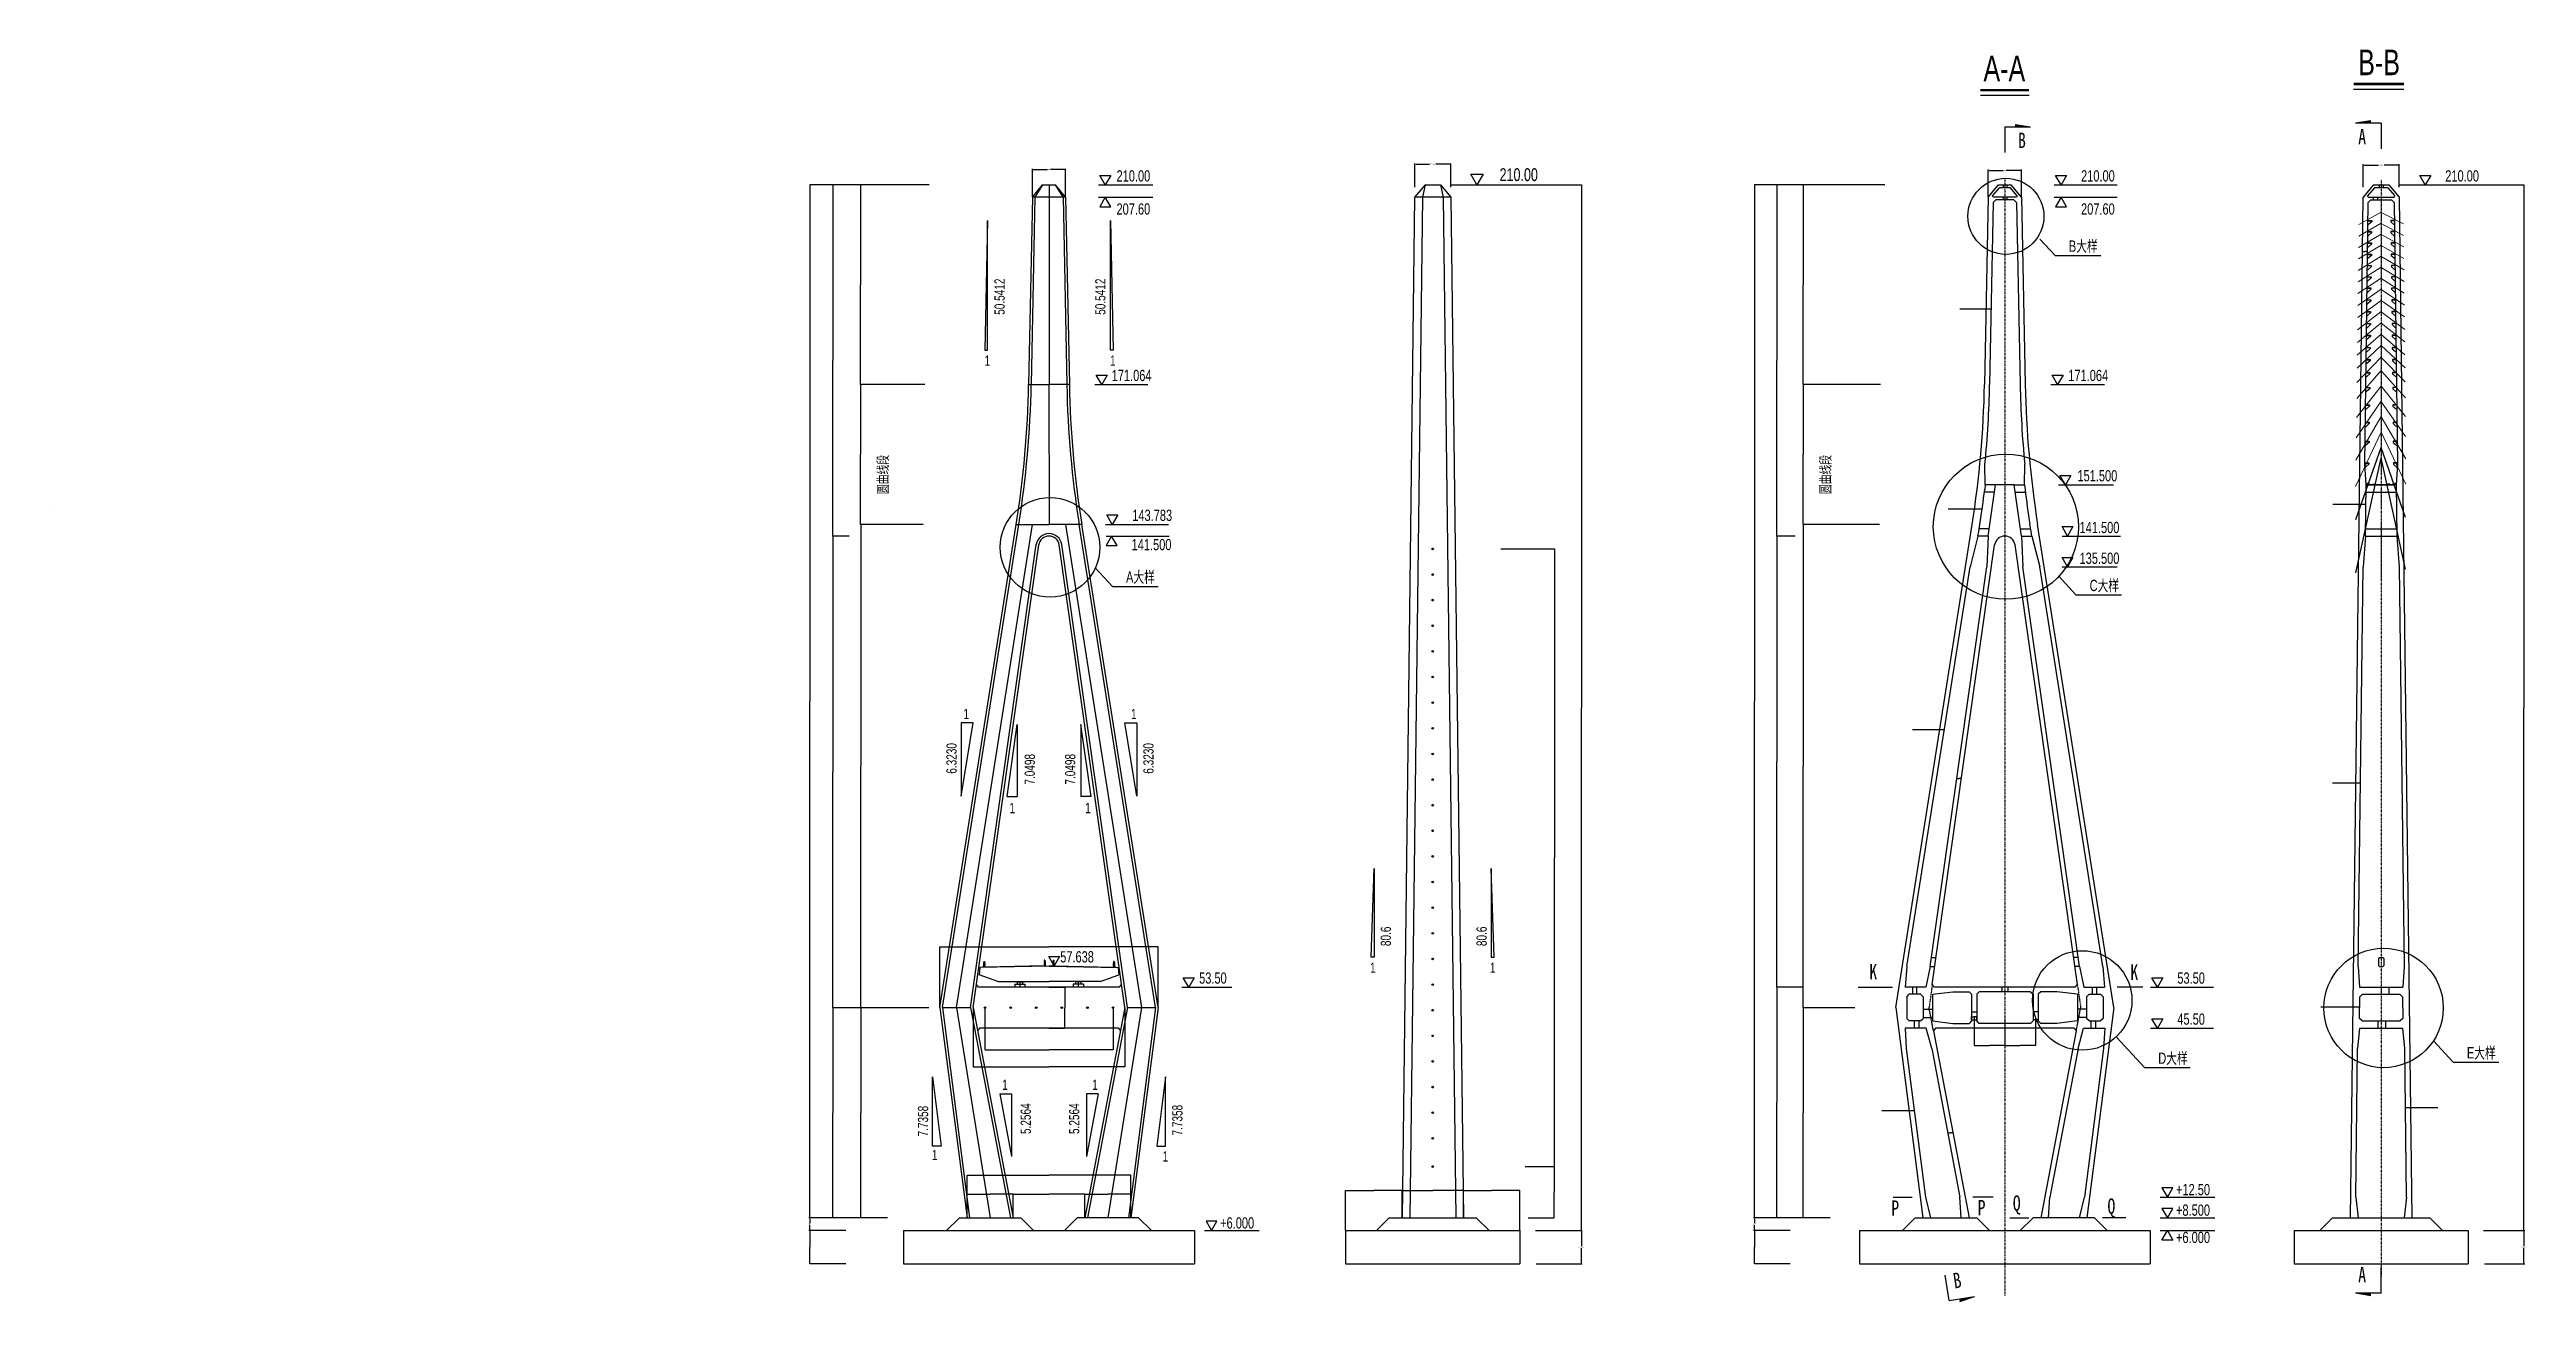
# Model space of a CAD drawing. Header units: millimetres. Extents: x 32645 to 210887, y 65210 to 90102.
# Drawn here: x 32645 to 80996, y 65679 to 90102 of the extents above; entities that cross this region are included whole.
import ezdxf
from ezdxf.enums import TextEntityAlignment as Align

# ---------------------------------------------------------------- set-up
doc = ezdxf.new("R2010")
doc.units = ezdxf.units.MM
for name, pattern in [('CENTER', [50.8, 31.75, -6.35, 6.35, -6.35]), ('DASHDOT', [1, 0.5, -0.25, 0, -0.25]), ('HIDDEN', [0.375, 0.25, -0.125])]:
    doc.linetypes.add(name, pattern=pattern)
for name, color, linetype in [('1', 7, 'Continuous'), ('2', 7, 'Continuous'), ('CENTER', 2, 'CENTER'), ('CX', 3, 'Continuous'), ('CYAN', 4, 'Continuous'), ('OUTLINE', 7, 'Continuous'), ('RED', 1, 'Continuous'), ('TEXT', 7, 'Continuous'), ('YC', 2, 'Continuous'), ('文本', 7, 'Continuous'), ('标注', 7, 'Continuous'), ('粗实线', 3, 'Continuous'), ('细实线', 7, 'Continuous')]:
    doc.layers.add(name, color=color, linetype=linetype)
doc.layers.add('中心线', color=1, linetype='CENTER', lineweight=15)
doc.styles.add('FS', font='', dxfattribs={"width": 0.7})
doc.styles.get("Standard").update_dxf_attribs({"font": 'arial.ttf'})
doc.styles.get('FS').set_extended_font_data('FangSong_GB2312')
doc.dimstyles.get("Standard").update_dxf_attribs({"dimtxt": 0.18, "dimasz": 0.18, "dimexe": 0.18, "dimexo": 0.0625, "dimgap": 0.09, "dimtad": 0, "dimtih": 1, "dimtoh": 1, "dimdec": 4, "dimzin": 0, "dimdsep": 46, "dimtxsty": 'Standard', "dimcen": 0.09, "dimadec": 0, "dimazin": 0, "dimtfac": 1, "dimtdec": 4, "dimtofl": 0, "dimtmove": 0, "dimatfit": 3, "dimfxl": 1, "dimtolj": 1, "dimtzin": 0, "dimarcsym": 0})

msp = doc.modelspace()

# ---------------------------------------------------------------- texts
at = {"color": 4, "width": 0.7}
for s, p in [('50.5412', (51290.98355, 84927.50773)), ('50.5412', (53257.53936, 84927.50773)), ('圆曲线段', (49012.45532, 81429.966)), ('圆曲线段', (67412.90312, 81429.966)), ('6.3230', (50352.26055, 75974.47711)), ('6.3230', (54196.26236, 75974.47711)), ('7.0498', (51879.47598, 75761.87494)), ('7.0498', (52669.04693, 75761.87494)), ('80.6', (58829.71783, 72611.49105)), ('80.6', (60700.49402, 72611.49105)), ('7.7358', (49796.23764, 68897.5508)), ('5.2564', (51800.91714, 68944.76749)), ('5.2564', (52747.60576, 68944.76749)), ('7.7358', (54760.67907, 68916.17983))]:
    msp.add_text(s, height=200, rotation=90, dxfattribs=at).set_placement(p)
for p in [(50895.79965, 83935.65935), (53346.77731, 83935.65935), (50485.22025, 77039.3812), (53757.35672, 77039.3812), (51382.63925, 75204.17621), (52859.93771, 75204.17621), (58423.1011, 72090.11847), (60762.48715, 72090.11847), (51243.34678, 69805.41259), (52999.23018, 69805.41259), (49869.69102, 68436.0465), (54373.93441, 68408.5251)]:
    msp.add_text('1', height=200, dxfattribs=at).set_placement(p)
at = {"layer": 'CYAN', "color": 4, "width": 0.7}
for s, height, p in [('210.00', 220, (53473.70509, 87527.69275)), ('210.00', 250, (60950.67631, 87536.86207)), ('210.00', 220, (72301.94754, 87527.69275)), ('210.00', 220, (79411.12189, 87527.69825)), ('207.60', 220, (53473.25397, 86882.39276)), ('207.60', 220, (72301.49642, 86882.39276)), ('B大样', 220, (72063.45302, 86157.42683)), ('171.064', 220, (53378.97886, 83634.07527)), ('171.064', 220, (72052.69921, 83634.07527)), ('151.500', 220, (72230.89738, 81677.69821)), ('143.783', 220, (53780.83104, 80906.01757)), ('141.500', 220, (72272.21046, 80668.32113)), ('141.500', 220, (53767.85295, 80333.99821)), ('135.500', 220, (72272.21046, 80068.32113)), ('A大样', 220, (53659.44873, 79700.26985)), ('C大样', 220, (72469.17923, 79536.88054)), ('57.638', 220, (52374.04474, 72291.99948)), ('53.50', 220, (55086.21657, 71877.69821)), ('53.50', 220, (74180.74996, 71877.69821)), ('45.50', 220, (74180.74996, 71077.69821)), ('E大样', 220, (79833.50997, 70419.50486)), ('D大样', 220, (73808.59934, 70314.49865)), ('+12.50', 220, (74154.95407, 67750.02904)), ('+6.000', 220, (55495.84574, 67100.02904)), ('+8.500', 220, (74154.95407, 67350.02904)), ('+6.000', 220, (74154.95407, 66817.94386))]:
    msp.add_text(s, height=height, dxfattribs=at).set_placement(p)
at = {"layer": '文本', "style": 'FS', "width": 0.75}
for s, p in [('A', (77711.99801, 88253.06434)), ('B', (71070.97013, 88181.06928)), ('K', (68168.38063, 71960.985)), ('K', (73262.67458, 71952.5131)), ('Q', (70969.25124, 67447.82519)), ('Q', (72816.92585, 67389.35329)), ('P', (68597.1671, 67349.53599)), ('P', (70283.09921, 67358.63137)), ('A', (77711.99801, 66053.66914))]:
    msp.add_text(s, height=300, dxfattribs=at).set_placement(p)
msp.add_text('B', height=300, rotation=8.833278977, dxfattribs=at).set_placement((69830.87645, 65930.33384))
at = {"layer": '标注', "width": 0.7}
for s, p in [('A-A', (70803.96973, 89481.93374)), ('B-B', (78118.69046, 89602.1943))]:
    msp.add_text(s, height=500, dxfattribs=at).set_placement(p, align=Align.CENTER)

# ---------------------------------------------------------------- blocks, each defined once
blk = doc.blocks.new('*D1055')
at = {"layer": 'CYAN', "color": 0, "lineweight": -2, "transparency": 16777216}
for p, q in [((48087, 67310), (47467, 67310)), ((47485, 67292), (47485, 67204)), ((48191, 67060), (47467, 67060)), ((47485, 67078), (47485, 67167))]:
    blk.add_line(p, q, dxfattribs=at)
at = {"layer": 'CYAN', "color": 0, "transparency": 16777216}
for points in [[(47482, 67292), (47488, 67292), (47485, 67310)], [(47482, 67078), (47488, 67078), (47485, 67060)]]:
    blk.add_solid(points, dxfattribs=at)
at = {"layer": 'DEFPOINTS', "color": 0, "transparency": 16777216}
for p in [(47485, 67310), (48094, 67310), (48197, 67060)]:
    blk.add_point(p, dxfattribs=at)
at = {"layer": 'CYAN', "color": 0, "transparency": 16777216, "insert": (47485, 67185), "char_height": 18, "attachment_point": 5}
blk.add_mtext('\\A1;250', dxfattribs=at)
blk = doc.blocks.new('*D1056')
at = {"layer": 'CYAN', "color": 0, "lineweight": -2, "transparency": 16777216}
for p, q in [((51830, 87227), (51830, 87778)), ((51848, 87760), (52124, 87760)), ((52462, 87760), (52182, 87760)), ((52480, 87227), (52480, 87778))]:
    blk.add_line(p, q, dxfattribs=at)
at = {"layer": 'CYAN', "color": 0, "transparency": 16777216}
for points in [[(51848, 87763), (51848, 87757), (51830, 87760)], [(52462, 87763), (52462, 87757), (52480, 87760)]]:
    blk.add_solid(points, dxfattribs=at)
at = {"layer": 'DEFPOINTS', "color": 0, "transparency": 16777216}
for p in [(52480, 87760), (51830, 87220), (52480, 87220)]:
    blk.add_point(p, dxfattribs=at)
at = {"layer": 'CYAN', "color": 0, "transparency": 16777216, "insert": (52153, 87760), "char_height": 18, "attachment_point": 5}
blk.add_mtext('\\A1;650', dxfattribs=at)
blk = doc.blocks.new('*D1057')
at = {"layer": 'CX', "color": 0, "lineweight": -2, "transparency": 16777216}
for p, q in [((50555, 67311), (50555, 67771)), ((50556, 67771), (51005, 67771)), ((51455, 67771), (51006, 67771)), ((51455, 67311), (51455, 67771))]:
    blk.add_line(p, q, dxfattribs=at)
at = {"layer": 'CX', "color": 0, "transparency": 16777216}
for points in [[(50556, 67771), (50556, 67771), (50555, 67771)], [(51455, 67771), (51455, 67771), (51455, 67771)]]:
    blk.add_solid(points, dxfattribs=at)
at = {"layer": 'DEFPOINTS', "color": 0, "transparency": 16777216}
for p in [(51455, 67771), (50555, 67310), (51455, 67310)]:
    blk.add_point(p, dxfattribs=at)
at = {"layer": 'CX', "color": 0, "transparency": 16777216, "insert": (51005, 67771), "char_height": 0.18, "attachment_point": 5}
blk.add_mtext('\\A1;900.0000', dxfattribs=at)
blk = doc.blocks.new('*D1058')
at = {"layer": 'CX', "color": 0, "lineweight": -2, "transparency": 16777216}
for p, q in [((51455, 67311), (51455, 67771)), ((51456, 67771), (52155, 67771)), ((52855, 67771), (52156, 67771)), ((52855, 67311), (52855, 67771))]:
    blk.add_line(p, q, dxfattribs=at)
at = {"layer": 'CX', "color": 0, "transparency": 16777216}
for points in [[(51456, 67771), (51456, 67771), (51455, 67771)], [(52855, 67771), (52855, 67771), (52855, 67771)]]:
    blk.add_solid(points, dxfattribs=at)
at = {"layer": 'DEFPOINTS', "color": 0, "transparency": 16777216}
for p in [(52855, 67771), (51455, 67310), (52855, 67310)]:
    blk.add_point(p, dxfattribs=at)
at = {"layer": 'CX', "color": 0, "transparency": 16777216, "insert": (52155, 67771), "char_height": 0.18, "attachment_point": 5}
blk.add_mtext('\\A1;1400.0000', dxfattribs=at)
blk = doc.blocks.new('*D1059')
at = {"layer": 'CX', "color": 0, "lineweight": -2, "transparency": 16777216}
for p, q in [((50025, 71411), (50025, 72599)), ((50026, 72599), (52155, 72599)), ((54285, 72599), (52156, 72599)), ((54285, 71411), (54285, 72599))]:
    blk.add_line(p, q, dxfattribs=at)
at = {"layer": 'CX', "color": 0, "transparency": 16777216}
for points in [[(50026, 72599), (50026, 72599), (50025, 72599)], [(54285, 72599), (54285, 72599), (54285, 72599)]]:
    blk.add_solid(points, dxfattribs=at)
at = {"layer": 'DEFPOINTS', "color": 0, "transparency": 16777216}
for p in [(54285, 72599), (50025, 71410), (54285, 71410)]:
    blk.add_point(p, dxfattribs=at)
at = {"layer": 'CX', "color": 0, "transparency": 16777216, "insert": (52155, 72599), "char_height": 0.18, "attachment_point": 5}
blk.add_mtext('\\A1;4260.0000', dxfattribs=at)
blk = doc.blocks.new('*D1060')
at = {"layer": 'CYAN', "color": 0, "lineweight": -2, "transparency": 16777216}
for p, q in [((48191, 67060), (47485, 67060)), ((47485, 67060), (47485, 66736)), ((47485, 66411), (47485, 66735)), ((48191, 66410), (47485, 66410))]:
    blk.add_line(p, q, dxfattribs=at)
at = {"layer": 'CYAN', "color": 0, "transparency": 16777216}
for points in [[(47485, 67060), (47485, 67060), (47485, 67060)], [(47485, 66411), (47485, 66411), (47485, 66410)]]:
    blk.add_solid(points, dxfattribs=at)
at = {"layer": 'DEFPOINTS', "color": 0, "transparency": 16777216}
for p in [(48191, 67060), (47485, 66410), (48191, 66410)]:
    blk.add_point(p, dxfattribs=at)
at = {"layer": 'CYAN', "color": 0, "transparency": 16777216, "insert": (47485, 66735), "char_height": 0.18, "attachment_point": 5}
blk.add_mtext('\\A1;650.0000', dxfattribs=at)
blk = doc.blocks.new('*D1061')
at = {"layer": 'CX', "color": 0, "lineweight": -2, "transparency": 16777216}
for p, q in [((52855, 67311), (52855, 67771)), ((52856, 67771), (53305, 67771)), ((53755, 67771), (53306, 67771)), ((53755, 67311), (53755, 67771))]:
    blk.add_line(p, q, dxfattribs=at)
at = {"layer": 'CX', "color": 0, "transparency": 16777216}
for points in [[(52856, 67771), (52856, 67771), (52855, 67771)], [(53755, 67771), (53755, 67771), (53755, 67771)]]:
    blk.add_solid(points, dxfattribs=at)
at = {"layer": 'DEFPOINTS', "color": 0, "transparency": 16777216}
for p in [(52855, 67771), (52855, 67310), (53755, 67310)]:
    blk.add_point(p, dxfattribs=at)
at = {"layer": 'CX', "color": 0, "transparency": 16777216, "insert": (53305, 67771), "char_height": 0.18, "attachment_point": 5}
blk.add_mtext('\\A1;900.0000', dxfattribs=at)
blk = doc.blocks.new('*D1062')
at = {"layer": 'CX', "color": 0, "lineweight": -2, "transparency": 16777216}
for p, q in [((49815, 87460), (48475, 87460)), ((48476, 87460), (48476, 85514)), ((48476, 83567), (48476, 85514)), ((49729, 83567), (48475, 83567))]:
    blk.add_line(p, q, dxfattribs=at)
at = {"layer": 'CX', "color": 0, "transparency": 16777216}
for points in [[(48476, 87460), (48476, 87460), (48476, 87460)], [(48476, 83567), (48476, 83567), (48476, 83567)]]:
    blk.add_solid(points, dxfattribs=at)
at = {"layer": 'DEFPOINTS', "color": 0, "transparency": 16777216}
for p in [(49815, 87460), (48476, 83567), (49729, 83567)]:
    blk.add_point(p, dxfattribs=at)
at = {"layer": 'CX', "color": 0, "transparency": 16777216, "insert": (48476, 85514), "char_height": 0.18, "attachment_point": 5}
blk.add_mtext('\\A1;3893.6175', dxfattribs=at)
blk = doc.blocks.new('*D1063')
at = {"layer": 'CX', "color": 0, "lineweight": -2, "transparency": 16777216}
for p, q in [((49808, 71410), (48478, 71410)), ((48479, 71410), (48479, 69361)), ((48479, 67311), (48479, 69360)), ((49005, 67310), (48478, 67310))]:
    blk.add_line(p, q, dxfattribs=at)
at = {"layer": 'CX', "color": 0, "transparency": 16777216}
for points in [[(48478, 71410), (48479, 71410), (48479, 71410)], [(48478, 67311), (48479, 67311), (48479, 67310)]]:
    blk.add_solid(points, dxfattribs=at)
at = {"layer": 'DEFPOINTS', "color": 0, "transparency": 16777216}
for p in [(49808, 71410), (48479, 67310), (49005, 67310)]:
    blk.add_point(p, dxfattribs=at)
at = {"layer": 'CX', "color": 0, "transparency": 16777216, "insert": (48479, 69360), "char_height": 0.18, "attachment_point": 5}
blk.add_mtext('\\A1;4100.0055', dxfattribs=at)
blk = doc.blocks.new('*D1064')
at = {"layer": 'CX', "color": 0, "lineweight": -2, "transparency": 16777216}
for p, q in [((48138, 80610), (47933, 80610)), ((47933, 80610), (47933, 76011)), ((47933, 71411), (47933, 76010)), ((48110, 71410), (47933, 71410))]:
    blk.add_line(p, q, dxfattribs=at)
at = {"layer": 'CX', "color": 0, "transparency": 16777216}
for points in [[(47933, 80610), (47933, 80610), (47933, 80610)], [(47933, 71411), (47933, 71411), (47933, 71410)]]:
    blk.add_solid(points, dxfattribs=at)
at = {"layer": 'DEFPOINTS', "color": 0, "transparency": 16777216}
for p in [(48138, 80610), (47933, 71410), (48110, 71410)]:
    blk.add_point(p, dxfattribs=at)
at = {"layer": 'CX', "color": 0, "transparency": 16777216, "insert": (47933, 76010), "char_height": 0.18, "attachment_point": 5}
blk.add_mtext('\\A1;9200.0000', dxfattribs=at)
blk = doc.blocks.new('*D1065')
at = {"layer": 'CX', "color": 0, "lineweight": -2, "transparency": 16777216}
for p, q in [((48291, 87460), (47933, 87460)), ((47933, 87460), (47933, 84036)), ((47933, 80611), (47933, 84035)), ((48254, 80610), (47933, 80610))]:
    blk.add_line(p, q, dxfattribs=at)
at = {"layer": 'CX', "color": 0, "transparency": 16777216}
for points in [[(47933, 87460), (47933, 87460), (47933, 87460)], [(47933, 80611), (47933, 80611), (47933, 80610)]]:
    blk.add_solid(points, dxfattribs=at)
at = {"layer": 'DEFPOINTS', "color": 0, "transparency": 16777216}
for p in [(48291, 87460), (47933, 80610), (48254, 80610)]:
    blk.add_point(p, dxfattribs=at)
at = {"layer": 'CX', "color": 0, "transparency": 16777216, "insert": (47933, 84035), "char_height": 0.18, "attachment_point": 5}
blk.add_mtext('\\A1;6849.9945', dxfattribs=at)
blk = doc.blocks.new('*D1066')
at = {"layer": 'CX', "color": 0, "lineweight": -2, "transparency": 16777216}
for p, q in [((48478, 71410), (47933, 71410)), ((47933, 71410), (47933, 69361)), ((47933, 67311), (47933, 69360)), ((48278, 67310), (47933, 67310))]:
    blk.add_line(p, q, dxfattribs=at)
at = {"layer": 'CX', "color": 0, "transparency": 16777216}
for points in [[(47933, 71410), (47933, 71410), (47933, 71410)], [(47933, 67311), (47933, 67311), (47933, 67310)]]:
    blk.add_solid(points, dxfattribs=at)
at = {"layer": 'DEFPOINTS', "color": 0, "transparency": 16777216}
for p in [(48479, 71410), (47933, 67310), (48279, 67310)]:
    blk.add_point(p, dxfattribs=at)
at = {"layer": 'CX', "color": 0, "transparency": 16777216, "insert": (47933, 69360), "char_height": 0.18, "attachment_point": 5}
blk.add_mtext('\\A1;4100.0055', dxfattribs=at)
blk = doc.blocks.new('*D1067')
at = {"layer": 'CX', "color": 0, "lineweight": -2, "transparency": 16777216}
for p, q in [((49624, 87460), (47485, 87460)), ((47485, 87460), (47485, 77386)), ((47485, 67311), (47485, 77385)), ((48805, 67310), (47485, 67310))]:
    blk.add_line(p, q, dxfattribs=at)
at = {"layer": 'CX', "color": 0, "transparency": 16777216}
for points in [[(47485, 87460), (47485, 87460), (47485, 87460)], [(47485, 67311), (47485, 67311), (47485, 67310)]]:
    blk.add_solid(points, dxfattribs=at)
at = {"layer": 'DEFPOINTS', "color": 0, "transparency": 16777216}
for p in [(49624, 87460), (47485, 67310), (48805, 67310)]:
    blk.add_point(p, dxfattribs=at)
at = {"layer": 'CX', "color": 0, "transparency": 16777216, "insert": (47485, 77385), "char_height": 0.18, "attachment_point": 5}
blk.add_mtext('\\A1;20150.0000', dxfattribs=at)
blk = doc.blocks.new('*D1068')
at = {"layer": '1', "color": 0, "lineweight": -2, "transparency": 16777216}
for p, q in [((50905, 71410), (50905, 70590)), ((53405, 71410), (53405, 70590)), ((50906, 70590), (52154, 70590)), ((53405, 70590), (52156, 70590))]:
    blk.add_line(p, q, dxfattribs=at)
at = {"layer": '1', "color": 0, "transparency": 16777216}
for points in [[(50906, 70590), (50906, 70590), (50905, 70590)], [(53405, 70590), (53405, 70590), (53405, 70590)]]:
    blk.add_solid(points, dxfattribs=at)
at = {"layer": 'DEFPOINTS', "color": 0, "transparency": 16777216}
for p in [(50905, 71410), (53405, 71410), (53405, 70590)]:
    blk.add_point(p, dxfattribs=at)
at = {"layer": '1', "color": 0, "transparency": 16777216, "insert": (52155, 70590), "char_height": 0.18, "attachment_point": 5}
blk.add_mtext('\\A1;5×500（通风孔）', dxfattribs=at)
blk = doc.blocks.new('*D1069')
at = {"layer": '1', "color": 0, "lineweight": -2, "transparency": 16777216}
for p, q in [((50675, 71410), (50675, 70255)), ((53635, 71410), (53635, 70255)), ((50676, 70255), (52155, 70255)), ((53635, 70255), (52156, 70255))]:
    blk.add_line(p, q, dxfattribs=at)
at = {"layer": '1', "color": 0, "transparency": 16777216}
for points in [[(50676, 70255), (50676, 70255), (50675, 70255)], [(53635, 70255), (53635, 70255), (53635, 70255)]]:
    blk.add_solid(points, dxfattribs=at)
at = {"layer": 'DEFPOINTS', "color": 0, "transparency": 16777216}
for p in [(50675, 71410), (53635, 71410), (50675, 70255)]:
    blk.add_point(p, dxfattribs=at)
at = {"layer": '1', "color": 0, "transparency": 16777216, "insert": (52155, 70255), "char_height": 0.18, "attachment_point": 5}
blk.add_mtext('\\A1;2960.0000', dxfattribs=at)
blk = doc.blocks.new('*D1070')
at = {"layer": '1', "color": 0, "lineweight": -2, "transparency": 16777216}
for p, q in [((49729, 83567), (48475, 83567)), ((48476, 83567), (48476, 82203)), ((48476, 80839), (48476, 82203)), ((49702, 80839), (48475, 80839))]:
    blk.add_line(p, q, dxfattribs=at)
at = {"layer": '1', "color": 0, "transparency": 16777216}
for points in [[(48476, 83567), (48476, 83567), (48476, 83567)], [(48476, 80839), (48476, 80839), (48476, 80839)]]:
    blk.add_solid(points, dxfattribs=at)
at = {"layer": 'DEFPOINTS', "color": 0, "transparency": 16777216}
for p in [(49729, 83567), (48476, 80839), (49702, 80839)]:
    blk.add_point(p, dxfattribs=at)
at = {"layer": '1', "color": 0, "transparency": 16777216, "insert": (48476, 82203), "char_height": 0.18, "attachment_point": 5}
blk.add_mtext('\\A1;2728.0577', dxfattribs=at)
blk = doc.blocks.new('*D1071')
at = {"layer": '1', "color": 0, "lineweight": -2, "transparency": 16777216}
for p, q in [((49502, 80839), (48478, 80839)), ((48479, 80839), (48479, 76125)), ((48479, 71411), (48479, 76124)), ((49808, 71410), (48478, 71410))]:
    blk.add_line(p, q, dxfattribs=at)
at = {"layer": '1', "color": 0, "transparency": 16777216}
for points in [[(48478, 80839), (48479, 80839), (48479, 80839)], [(48478, 71411), (48479, 71411), (48479, 71410)]]:
    blk.add_solid(points, dxfattribs=at)
at = {"layer": 'DEFPOINTS', "color": 0, "transparency": 16777216}
for p in [(49502, 80839), (48479, 71410), (49808, 71410)]:
    blk.add_point(p, dxfattribs=at)
at = {"layer": '1', "color": 0, "transparency": 16777216, "insert": (48479, 76125), "char_height": 0.18, "attachment_point": 5}
blk.add_mtext('\\A1;9428.3194', dxfattribs=at)
blk = doc.blocks.new('*D1072')
at = {"layer": '1', "color": 0, "lineweight": -2, "transparency": 16777216}
for p, q in [((52155, 71810), (52463, 71810)), ((52463, 71810), (52463, 71411)), ((52463, 71011), (52463, 71410)), ((52155, 71010), (52463, 71010))]:
    blk.add_line(p, q, dxfattribs=at)
at = {"layer": '1', "color": 0, "transparency": 16777216}
for points in [[(52463, 71810), (52463, 71810), (52463, 71810)], [(52463, 71011), (52463, 71011), (52463, 71010)]]:
    blk.add_solid(points, dxfattribs=at)
at = {"layer": 'DEFPOINTS', "color": 0, "transparency": 16777216}
for p in [(52155, 71810), (52155, 71010), (52463, 71010)]:
    blk.add_point(p, dxfattribs=at)
at = {"layer": '1', "color": 0, "transparency": 16777216, "insert": (52463, 71410), "char_height": 0.18, "attachment_point": 5}
blk.add_mtext('\\A1;800.0000', dxfattribs=at)
blk = doc.blocks.new('*D1101')
at = {"layer": 'CYAN', "color": 0, "lineweight": -2, "transparency": 16777216}
for p, q in [((51516, 80839), (51516, 80839)), ((51517, 80839), (52155, 80839)), ((52794, 80839), (52156, 80839)), ((52794, 80839), (52794, 80839))]:
    blk.add_line(p, q, dxfattribs=at)
at = {"layer": 'CYAN', "color": 0, "transparency": 16777216}
for points in [[(51517, 80839), (51517, 80839), (51516, 80839)], [(52794, 80839), (52794, 80839), (52794, 80839)]]:
    blk.add_solid(points, dxfattribs=at)
at = {"layer": 'DEFPOINTS', "color": 0, "transparency": 16777216}
for p in [(51516, 80839), (52794, 80839), (52794, 80839)]:
    blk.add_point(p, dxfattribs=at)
at = {"layer": 'CYAN', "color": 0, "transparency": 16777216, "insert": (52155, 80839), "char_height": 0.18, "attachment_point": 5}
blk.add_mtext('\\A1;1277.7816', dxfattribs=at)
blk = doc.blocks.new('*D1102')
at = {"layer": 'CYAN', "color": 0, "lineweight": -2, "transparency": 16777216}
for p, q in [((51758, 83567), (51758, 83568)), ((51758, 83567), (52155, 83567)), ((52552, 83567), (52156, 83567)), ((52553, 83567), (52553, 83568))]:
    blk.add_line(p, q, dxfattribs=at)
at = {"layer": 'CYAN', "color": 0, "transparency": 16777216}
for points in [[(51758, 83567), (51758, 83567), (51758, 83567)], [(52552, 83567), (52552, 83567), (52553, 83567)]]:
    blk.add_solid(points, dxfattribs=at)
at = {"layer": 'DEFPOINTS', "color": 0, "transparency": 16777216}
for p in [(51758, 83567), (52553, 83567), (52553, 83567)]:
    blk.add_point(p, dxfattribs=at)
at = {"layer": 'CYAN', "color": 0, "transparency": 16777216, "insert": (52155, 83567), "char_height": 0.18, "attachment_point": 5}
blk.add_mtext('\\A1;794.5798', dxfattribs=at)
blk = doc.blocks.new('*D1107')
at = {"layer": 'CYAN', "color": 0, "lineweight": -2, "transparency": 16777216}
for p, q in [((59996, 87460), (62548, 87460)), ((62548, 87460), (62548, 77261)), ((62548, 67061), (62548, 77260)), ((62022, 67060), (62548, 67060))]:
    blk.add_line(p, q, dxfattribs=at)
at = {"layer": 'CYAN', "color": 0, "transparency": 16777216}
for points in [[(62548, 87460), (62548, 87460), (62548, 87460)], [(62548, 67061), (62548, 67061), (62548, 67060)]]:
    blk.add_solid(points, dxfattribs=at)
at = {"layer": 'DEFPOINTS', "color": 0, "transparency": 16777216}
for p in [(59996, 87460), (62548, 87460), (62022, 67060)]:
    blk.add_point(p, dxfattribs=at)
at = {"layer": 'CYAN', "color": 0, "transparency": 16777216, "insert": (62548, 77260), "char_height": 0.18, "attachment_point": 5}
blk.add_mtext('\\A1;20400.0000', dxfattribs=at)
blk = doc.blocks.new('*D1108')
at = {"layer": '1', "color": 0, "lineweight": -2, "transparency": 16777216}
for p, q in [((61452, 68310), (62018, 68310)), ((62018, 68310), (62018, 67811)), ((62018, 67311), (62018, 67810)), ((61511, 67310), (62018, 67310))]:
    blk.add_line(p, q, dxfattribs=at)
at = {"layer": '1', "color": 0, "transparency": 16777216}
for points in [[(62018, 68310), (62018, 68310), (62018, 68310)], [(62018, 67311), (62018, 67311), (62018, 67310)]]:
    blk.add_solid(points, dxfattribs=at)
at = {"layer": 'DEFPOINTS', "color": 0, "transparency": 16777216}
for p in [(61452, 68310), (61511, 67310), (62018, 67310)]:
    blk.add_point(p, dxfattribs=at)
at = {"layer": '1', "color": 0, "transparency": 16777216, "insert": (62018, 67810), "char_height": 0.18, "attachment_point": 5}
blk.add_mtext('\\A1;1000.0000', dxfattribs=at)
blk = doc.blocks.new('*D1109')
at = {"layer": '1', "color": 0, "lineweight": -2, "transparency": 16777216}
for p, q in [((60976, 80360), (62022, 80360)), ((62022, 80360), (62022, 74336)), ((62022, 68311), (62022, 74335)), ((61452, 68310), (62022, 68310))]:
    blk.add_line(p, q, dxfattribs=at)
at = {"layer": '1', "color": 0, "transparency": 16777216}
for points in [[(62022, 80360), (62022, 80360), (62022, 80360)], [(62022, 68311), (62022, 68311), (62022, 68310)]]:
    blk.add_solid(points, dxfattribs=at)
at = {"layer": 'DEFPOINTS', "color": 0, "transparency": 16777216}
for p in [(60976, 80360), (61452, 68310), (62022, 68310)]:
    blk.add_point(p, dxfattribs=at)
at = {"layer": '1', "color": 0, "transparency": 16777216, "insert": (62022, 74335), "char_height": 0.18, "attachment_point": 5}
blk.add_mtext('\\A1;通风孔，间距500', dxfattribs=at)
blk = doc.blocks.new('*D1110')
at = {"layer": '1', "color": 0, "lineweight": -2, "transparency": 16777216}
for p, q in [((57945, 67061), (57945, 67845)), ((57945, 67844), (58495, 67844)), ((59046, 67844), (58496, 67844)), ((59046, 67311), (59046, 67845))]:
    blk.add_line(p, q, dxfattribs=at)
at = {"layer": '1', "color": 0, "transparency": 16777216}
for points in [[(57945, 67844), (57945, 67844), (57945, 67844)], [(59046, 67844), (59046, 67844), (59046, 67844)]]:
    blk.add_solid(points, dxfattribs=at)
at = {"layer": 'DEFPOINTS', "color": 0, "transparency": 16777216}
for p in [(57945, 67844), (59046, 67310), (57945, 67060)]:
    blk.add_point(p, dxfattribs=at)
at = {"layer": '1', "color": 0, "transparency": 16777216, "insert": (58496, 67844), "char_height": 0.18, "attachment_point": 5}
blk.add_mtext('\\A1;1101.0000', dxfattribs=at)
blk = doc.blocks.new('*D1111')
at = {"layer": '1', "color": 0, "lineweight": -2, "transparency": 16777216}
for p, q in [((60246, 67311), (60246, 67844)), ((60246, 67843), (60796, 67843)), ((61347, 67843), (60797, 67843)), ((61347, 67061), (61347, 67844))]:
    blk.add_line(p, q, dxfattribs=at)
at = {"layer": '1', "color": 0, "transparency": 16777216}
for points in [[(60246, 67843), (60246, 67843), (60246, 67843)], [(61347, 67843), (61347, 67843), (61347, 67843)]]:
    blk.add_solid(points, dxfattribs=at)
at = {"layer": 'DEFPOINTS', "color": 0, "transparency": 16777216}
for p in [(61347, 67843), (60246, 67310), (61347, 67060)]:
    blk.add_point(p, dxfattribs=at)
at = {"layer": '1', "color": 0, "transparency": 16777216, "insert": (60797, 67843), "char_height": 0.18, "attachment_point": 5}
blk.add_mtext('\\A1;1101.0000', dxfattribs=at)
blk = doc.blocks.new('*D1112')
at = {"layer": '1', "color": 0, "lineweight": -2, "transparency": 16777216}
for p, q in [((59046, 67311), (59046, 67845)), ((59046, 67844), (59646, 67844)), ((60246, 67844), (59647, 67844)), ((60246, 67311), (60246, 67845))]:
    blk.add_line(p, q, dxfattribs=at)
at = {"layer": '1', "color": 0, "transparency": 16777216}
for points in [[(59046, 67844), (59046, 67844), (59046, 67844)], [(60246, 67844), (60246, 67844), (60246, 67844)]]:
    blk.add_solid(points, dxfattribs=at)
at = {"layer": 'DEFPOINTS', "color": 0, "transparency": 16777216}
for p in [(60246, 67844), (59046, 67310), (60246, 67310)]:
    blk.add_point(p, dxfattribs=at)
at = {"layer": '1', "color": 0, "transparency": 16777216, "insert": (59646, 67844), "char_height": 0.18, "attachment_point": 5}
blk.add_mtext('\\A1;1200.0000', dxfattribs=at)
blk = doc.blocks.new('*D1113')
at = {"layer": 'CYAN', "color": 0, "lineweight": -2, "transparency": 16777216}
for p, q in [((59296, 87420), (59296, 87882)), ((59314, 87864), (59586, 87864)), ((59978, 87864), (59706, 87864)), ((59996, 87420), (59996, 87882))]:
    blk.add_line(p, q, dxfattribs=at)
at = {"layer": 'CYAN', "color": 0, "transparency": 16777216}
for points in [[(59314, 87867), (59314, 87861), (59296, 87864)], [(59978, 87867), (59978, 87861), (59996, 87864)]]:
    blk.add_solid(points, dxfattribs=at)
at = {"layer": 'DEFPOINTS', "color": 0, "transparency": 16777216}
for p in [(59996, 87864), (59296, 87414), (59996, 87414)]:
    blk.add_point(p, dxfattribs=at)
at = {"layer": 'CYAN', "color": 0, "transparency": 16777216, "insert": (59646, 87864), "char_height": 18, "attachment_point": 5}
blk.add_mtext('\\A1;700.0000', dxfattribs=at)
blk = doc.blocks.new('*D1114')
at = {"layer": 'CYAN', "color": 0, "lineweight": -2, "transparency": 16777216}
for p, q in [((61650, 67060), (62566, 67060)), ((62548, 67042), (62548, 66754)), ((61664, 66410), (62566, 66410)), ((62548, 66428), (62548, 66717))]:
    blk.add_line(p, q, dxfattribs=at)
at = {"layer": 'CYAN', "color": 0, "transparency": 16777216}
for points in [[(62545, 67042), (62551, 67042), (62548, 67060)], [(62545, 66428), (62551, 66428), (62548, 66410)]]:
    blk.add_solid(points, dxfattribs=at)
at = {"layer": 'DEFPOINTS', "color": 0, "transparency": 16777216}
for p in [(61644, 67060), (62548, 67060), (61658, 66410)]:
    blk.add_point(p, dxfattribs=at)
at = {"layer": 'CYAN', "color": 0, "transparency": 16777216, "insert": (62548, 66735), "char_height": 18, "attachment_point": 5}
blk.add_mtext('\\A1;650.0000', dxfattribs=at)
blk = doc.blocks.new('*D1119')
at = {"layer": 'CYAN', "color": 0, "lineweight": -2, "transparency": 16777216}
for p, q in [((52597, 82573), (52597, 82573)), ((32645, 81184), (32645, 81184)), ((32645, 81184), (32645, 81184))]:
    blk.add_line(p, q, dxfattribs=at)
at = {"layer": 'CYAN', "color": 0, "transparency": 16777216}
blk.add_solid([(52597, 82573), (52597, 82573), (52597, 82573)], dxfattribs=at)
at = {"layer": 'DEFPOINTS', "color": 0, "transparency": 16777216}
for p in [(52597, 82573), (32645, 81184)]:
    blk.add_point(p, dxfattribs=at)
at = {"layer": 'CYAN', "color": 0, "transparency": 16777216, "insert": (52598, 82573), "char_height": 0.18, "attachment_point": 5}
blk.add_mtext('\\A1;R20000.0000', dxfattribs=at)
blk = doc.blocks.new('*D1125')
at = {"layer": '1', "color": 0, "lineweight": -2, "transparency": 16777216}
for p, q in [((69705, 68970), (69705, 68970)), ((69705, 68970), (69754, 68970)), ((69804, 68970), (69755, 68970)), ((69805, 68970), (69805, 68970))]:
    blk.add_line(p, q, dxfattribs=at)
at = {"layer": '1', "color": 0, "transparency": 16777216}
for points in [[(69705, 68970), (69705, 68970), (69705, 68970)], [(69804, 68970), (69804, 68970), (69805, 68970)]]:
    blk.add_solid(points, dxfattribs=at)
at = {"layer": 'DEFPOINTS', "color": 0, "transparency": 16777216}
for p in [(69705, 68970), (69805, 68970), (69805, 68970)]:
    blk.add_point(p, dxfattribs=at)
at = {"layer": '1', "color": 0, "transparency": 16777216, "insert": (69755, 68970), "char_height": 0.18, "attachment_point": 5}
blk.add_mtext('\\A1;100.0000', dxfattribs=at)
blk = doc.blocks.new('*D1126')
at = {"layer": '1', "color": 0, "lineweight": -2, "transparency": 16777216}
for p, q in [((68943, 69396), (68412, 69396)), ((68943, 69396), (68943, 69396)), ((69043, 69396), (68944, 69396)), ((69043, 69396), (69043, 69396))]:
    blk.add_line(p, q, dxfattribs=at)
at = {"layer": '1', "color": 0, "transparency": 16777216}
for points in [[(68944, 69396), (68944, 69396), (68943, 69396)], [(69043, 69396), (69043, 69396), (69043, 69396)]]:
    blk.add_solid(points, dxfattribs=at)
at = {"layer": 'DEFPOINTS', "color": 0, "transparency": 16777216}
for p in [(68943, 69396), (69043, 69396), (69043, 69396)]:
    blk.add_point(p, dxfattribs=at)
at = {"layer": '1', "color": 0, "transparency": 16777216, "insert": (68411, 69396), "char_height": 0.18, "attachment_point": 5}
blk.add_mtext('\\A1;100.0000', dxfattribs=at)
blk = doc.blocks.new('*D1127')
at = {"layer": '1', "color": 0, "lineweight": -2, "transparency": 16777216}
for p, q in [((69877, 75881), (69877, 75881)), ((69878, 75881), (69922, 75881)), ((69967, 75881), (69923, 75881)), ((69967, 75881), (69967, 75881))]:
    blk.add_line(p, q, dxfattribs=at)
at = {"layer": '1', "color": 0, "transparency": 16777216}
for points in [[(69878, 75881), (69878, 75881), (69877, 75881)], [(69967, 75881), (69967, 75881), (69967, 75881)]]:
    blk.add_solid(points, dxfattribs=at)
at = {"layer": 'DEFPOINTS', "color": 0, "transparency": 16777216}
for p in [(69877, 75881), (69967, 75881), (69967, 75881)]:
    blk.add_point(p, dxfattribs=at)
at = {"layer": '1', "color": 0, "transparency": 16777216, "insert": (69922, 75881), "char_height": 0.18, "attachment_point": 5}
blk.add_mtext('\\A1;90.0000', dxfattribs=at)
blk = doc.blocks.new('*D1128')
at = {"layer": '1', "color": 0, "lineweight": -2, "transparency": 16777216}
for p, q in [((69540, 76829), (69008, 76829)), ((69540, 76829), (69540, 76829)), ((69630, 76829), (69540, 76829)), ((69630, 76829), (69630, 76829))]:
    blk.add_line(p, q, dxfattribs=at)
at = {"layer": '1', "color": 0, "transparency": 16777216}
for points in [[(69540, 76829), (69540, 76829), (69540, 76829)], [(69630, 76829), (69630, 76829), (69630, 76829)]]:
    blk.add_solid(points, dxfattribs=at)
at = {"layer": 'DEFPOINTS', "color": 0, "transparency": 16777216}
for p in [(69540, 76829), (69630, 76829), (69630, 76829)]:
    blk.add_point(p, dxfattribs=at)
at = {"layer": '1', "color": 0, "transparency": 16777216, "insert": (69008, 76829), "char_height": 0.18, "attachment_point": 5}
blk.add_mtext('\\A1;90.0000', dxfattribs=at)
blk = doc.blocks.new('*D1129')
at = {"layer": '1', "color": 0, "lineweight": -2, "transparency": 16777216}
for p, q in [((70446, 85036), (69935, 85036)), ((70446, 85036), (70446, 85036)), ((70546, 85036), (70446, 85036)), ((70546, 85036), (70546, 85036))]:
    blk.add_line(p, q, dxfattribs=at)
at = {"layer": '1', "color": 0, "transparency": 16777216}
for points in [[(70446, 85036), (70446, 85035), (70446, 85036)], [(70546, 85036), (70546, 85035), (70546, 85036)]]:
    blk.add_solid(points, dxfattribs=at)
at = {"layer": 'DEFPOINTS', "color": 0, "transparency": 16777216}
for p in [(70446, 85036), (70546, 85036), (70546, 85036)]:
    blk.add_point(p, dxfattribs=at)
at = {"layer": '1', "color": 0, "transparency": 16777216, "insert": (69934, 85036), "char_height": 0.18, "attachment_point": 5}
blk.add_mtext('\\A1;100.0000', dxfattribs=at)
blk = doc.blocks.new('*D1130')
at = {"layer": '1', "color": 0, "lineweight": -2, "transparency": 16777216}
for p, q in [((77665, 75792), (77212, 75792)), ((77665, 75792), (77665, 75792)), ((77755, 75792), (77665, 75792)), ((77755, 75792), (77755, 75792))]:
    blk.add_line(p, q, dxfattribs=at)
at = {"layer": '1', "color": 0, "transparency": 16777216}
for points in [[(77665, 75792), (77665, 75792), (77665, 75792)], [(77755, 75792), (77755, 75792), (77755, 75792)]]:
    blk.add_solid(points, dxfattribs=at)
at = {"layer": 'DEFPOINTS', "color": 0, "transparency": 16777216}
for p in [(77665, 75792), (77755, 75792), (77755, 75792)]:
    blk.add_point(p, dxfattribs=at)
at = {"layer": '1', "color": 0, "transparency": 16777216, "insert": (77211, 75792), "char_height": 0.18, "attachment_point": 5}
blk.add_mtext('\\A1;90.0000', dxfattribs=at)
blk = doc.blocks.new('*D1131')
at = {"layer": 'CYAN', "color": 0, "lineweight": -2, "transparency": 16777216}
for p, q in [((66712, 67310), (65908, 67310)), ((65926, 67292), (65926, 67204)), ((66435, 67060), (65908, 67060)), ((65926, 67078), (65926, 67167))]:
    blk.add_line(p, q, dxfattribs=at)
at = {"layer": 'CYAN', "color": 0, "transparency": 16777216}
for points in [[(65923, 67292), (65929, 67292), (65926, 67310)], [(65923, 67078), (65929, 67078), (65926, 67060)]]:
    blk.add_solid(points, dxfattribs=at)
at = {"layer": 'DEFPOINTS', "color": 0, "transparency": 16777216}
for p in [(65926, 67310), (66719, 67310), (66441, 67060)]:
    blk.add_point(p, dxfattribs=at)
at = {"layer": 'CYAN', "color": 0, "transparency": 16777216, "insert": (65926, 67185), "char_height": 18, "attachment_point": 5}
blk.add_mtext('\\A1;250', dxfattribs=at)
blk = doc.blocks.new('*D1132')
at = {"layer": 'CYAN', "color": 0, "lineweight": -2, "transparency": 16777216}
for p, q in [((70489, 87227), (70489, 87762)), ((70507, 87744), (70783, 87744)), ((71121, 87744), (70841, 87744)), ((71139, 87227), (71139, 87762))]:
    blk.add_line(p, q, dxfattribs=at)
at = {"layer": 'CYAN', "color": 0, "transparency": 16777216}
for points in [[(70507, 87747), (70507, 87741), (70489, 87744)], [(71121, 87747), (71121, 87741), (71139, 87744)]]:
    blk.add_solid(points, dxfattribs=at)
at = {"layer": 'DEFPOINTS', "color": 0, "transparency": 16777216}
for p in [(71139, 87744), (70489, 87220), (71139, 87220)]:
    blk.add_point(p, dxfattribs=at)
at = {"layer": 'CYAN', "color": 0, "transparency": 16777216, "insert": (70812, 87744), "char_height": 18, "attachment_point": 5}
blk.add_mtext('\\A1;650', dxfattribs=at)
blk = doc.blocks.new('*D1133')
at = {"layer": 'CYAN', "color": 0, "lineweight": -2, "transparency": 16777216}
for p, q in [((66622, 67060), (65925, 67060)), ((65926, 67060), (65926, 66736)), ((65926, 66411), (65926, 66735)), ((66622, 66410), (65925, 66410))]:
    blk.add_line(p, q, dxfattribs=at)
at = {"layer": 'CYAN', "color": 0, "transparency": 16777216}
for points in [[(65926, 67060), (65926, 67060), (65926, 67060)], [(65926, 66411), (65926, 66411), (65926, 66410)]]:
    blk.add_solid(points, dxfattribs=at)
at = {"layer": 'DEFPOINTS', "color": 0, "transparency": 16777216}
for p in [(66622, 67060), (65926, 66410), (66622, 66410)]:
    blk.add_point(p, dxfattribs=at)
at = {"layer": 'CYAN', "color": 0, "transparency": 16777216, "insert": (65926, 66735), "char_height": 0.18, "attachment_point": 5}
blk.add_mtext('\\A1;650.0000', dxfattribs=at)
blk = doc.blocks.new('*D1134')
at = {"layer": 'CX', "color": 0, "lineweight": -2, "transparency": 16777216}
for p, q in [((68474, 87460), (66876, 87460)), ((66876, 87460), (66876, 85514)), ((66876, 83567), (66876, 85514)), ((68388, 83567), (66876, 83567))]:
    blk.add_line(p, q, dxfattribs=at)
at = {"layer": 'CX', "color": 0, "transparency": 16777216}
for points in [[(66876, 87460), (66876, 87460), (66876, 87460)], [(66876, 83567), (66876, 83567), (66876, 83567)]]:
    blk.add_solid(points, dxfattribs=at)
at = {"layer": 'DEFPOINTS', "color": 0, "transparency": 16777216}
for p in [(68474, 87460), (66876, 83567), (68388, 83567)]:
    blk.add_point(p, dxfattribs=at)
at = {"layer": 'CX', "color": 0, "transparency": 16777216, "insert": (66876, 85514), "char_height": 0.18, "attachment_point": 5}
blk.add_mtext('\\A1;3893.6175', dxfattribs=at)
blk = doc.blocks.new('*D1135')
at = {"layer": 'CX', "color": 0, "lineweight": -2, "transparency": 16777216}
for p, q in [((67755, 71410), (66879, 71410)), ((66879, 71410), (66879, 69361)), ((66879, 67311), (66879, 69360)), ((67405, 67310), (66879, 67310))]:
    blk.add_line(p, q, dxfattribs=at)
at = {"layer": 'CX', "color": 0, "transparency": 16777216}
for points in [[(66879, 71410), (66879, 71410), (66879, 71410)], [(66879, 67311), (66879, 67311), (66879, 67310)]]:
    blk.add_solid(points, dxfattribs=at)
at = {"layer": 'DEFPOINTS', "color": 0, "transparency": 16777216}
for p in [(67755, 71410), (66879, 67310), (67405, 67310)]:
    blk.add_point(p, dxfattribs=at)
at = {"layer": 'CX', "color": 0, "transparency": 16777216, "insert": (66879, 69360), "char_height": 0.18, "attachment_point": 5}
blk.add_mtext('\\A1;4100.0055', dxfattribs=at)
blk = doc.blocks.new('*D1136')
at = {"layer": 'CX', "color": 0, "lineweight": -2, "transparency": 16777216}
for p, q in [((66539, 80610), (66364, 80610)), ((66364, 80610), (66364, 76211)), ((66364, 71811), (66364, 76210)), ((66511, 71810), (66364, 71810))]:
    blk.add_line(p, q, dxfattribs=at)
at = {"layer": 'CX', "color": 0, "transparency": 16777216}
for points in [[(66364, 80610), (66364, 80610), (66364, 80610)], [(66364, 71811), (66364, 71811), (66364, 71810)]]:
    blk.add_solid(points, dxfattribs=at)
at = {"layer": 'DEFPOINTS', "color": 0, "transparency": 16777216}
for p in [(66539, 80610), (66364, 71810), (66511, 71810)]:
    blk.add_point(p, dxfattribs=at)
at = {"layer": 'CX', "color": 0, "transparency": 16777216, "insert": (66364, 76210), "char_height": 0.18, "attachment_point": 5}
blk.add_mtext('\\A1;8800.0000', dxfattribs=at)
blk = doc.blocks.new('*D1137')
at = {"layer": 'CX', "color": 0, "lineweight": -2, "transparency": 16777216}
for p, q in [((66691, 87460), (66364, 87460)), ((66364, 87460), (66364, 84036)), ((66364, 80611), (66364, 84035)), ((66719, 80610), (66364, 80610))]:
    blk.add_line(p, q, dxfattribs=at)
at = {"layer": 'CX', "color": 0, "transparency": 16777216}
for points in [[(66364, 87460), (66364, 87460), (66364, 87460)], [(66364, 80611), (66364, 80611), (66364, 80610)]]:
    blk.add_solid(points, dxfattribs=at)
at = {"layer": 'DEFPOINTS', "color": 0, "transparency": 16777216}
for p in [(66691, 87460), (66364, 80610), (66719, 80610)]:
    blk.add_point(p, dxfattribs=at)
at = {"layer": 'CX', "color": 0, "transparency": 16777216, "insert": (66364, 84035), "char_height": 0.18, "attachment_point": 5}
blk.add_mtext('\\A1;6849.9945', dxfattribs=at)
blk = doc.blocks.new('*D1138')
at = {"layer": 'CX', "color": 0, "lineweight": -2, "transparency": 16777216}
for p, q in [((66880, 71810), (66364, 71810)), ((66364, 71810), (66364, 69561)), ((66364, 67311), (66364, 69560)), ((66679, 67310), (66364, 67310))]:
    blk.add_line(p, q, dxfattribs=at)
at = {"layer": 'CX', "color": 0, "transparency": 16777216}
for points in [[(66364, 71810), (66364, 71810), (66364, 71810)], [(66364, 67311), (66364, 67311), (66364, 67310)]]:
    blk.add_solid(points, dxfattribs=at)
at = {"layer": 'DEFPOINTS', "color": 0, "transparency": 16777216}
for p in [(66880, 71810), (66364, 67310), (66679, 67310)]:
    blk.add_point(p, dxfattribs=at)
at = {"layer": 'CX', "color": 0, "transparency": 16777216, "insert": (66364, 69560), "char_height": 0.18, "attachment_point": 5}
blk.add_mtext('\\A1;4500.0055', dxfattribs=at)
blk = doc.blocks.new('*D1139')
at = {"layer": 'CX', "color": 0, "lineweight": -2, "transparency": 16777216}
for p, q in [((68284, 87460), (65925, 87460)), ((65926, 87460), (65926, 77386)), ((65926, 67311), (65926, 77385)), ((67205, 67310), (65925, 67310))]:
    blk.add_line(p, q, dxfattribs=at)
at = {"layer": 'CX', "color": 0, "transparency": 16777216}
for points in [[(65926, 87460), (65926, 87460), (65926, 87460)], [(65926, 67311), (65926, 67311), (65926, 67310)]]:
    blk.add_solid(points, dxfattribs=at)
at = {"layer": 'DEFPOINTS', "color": 0, "transparency": 16777216}
for p in [(68284, 87460), (65926, 67310), (67205, 67310)]:
    blk.add_point(p, dxfattribs=at)
at = {"layer": 'CX', "color": 0, "transparency": 16777216, "insert": (65926, 77385), "char_height": 0.18, "attachment_point": 5}
blk.add_mtext('\\A1;20150.0000', dxfattribs=at)
blk = doc.blocks.new('*D1140')
at = {"layer": '1', "color": 0, "lineweight": -2, "transparency": 16777216}
for p, q in [((68388, 83567), (66876, 83567)), ((66876, 83567), (66876, 82203)), ((66876, 80839), (66876, 82203)), ((68370, 80839), (66876, 80839))]:
    blk.add_line(p, q, dxfattribs=at)
at = {"layer": '1', "color": 0, "transparency": 16777216}
for points in [[(66876, 83567), (66876, 83567), (66876, 83567)], [(66876, 80839), (66876, 80839), (66876, 80839)]]:
    blk.add_solid(points, dxfattribs=at)
at = {"layer": 'DEFPOINTS', "color": 0, "transparency": 16777216}
for p in [(68388, 83567), (66876, 80839), (68370, 80839)]:
    blk.add_point(p, dxfattribs=at)
at = {"layer": '1', "color": 0, "transparency": 16777216, "insert": (66876, 82203), "char_height": 0.18, "attachment_point": 5}
blk.add_mtext('\\A1;2728.0577', dxfattribs=at)
blk = doc.blocks.new('*D1141')
at = {"layer": '1', "color": 0, "lineweight": -2, "transparency": 16777216}
for p, q in [((68170, 80839), (66879, 80839)), ((66879, 80839), (66879, 76125)), ((66879, 71411), (66879, 76124)), ((67884, 71410), (66879, 71410))]:
    blk.add_line(p, q, dxfattribs=at)
at = {"layer": '1', "color": 0, "transparency": 16777216}
for points in [[(66879, 80839), (66879, 80839), (66879, 80839)], [(66879, 71411), (66879, 71411), (66879, 71410)]]:
    blk.add_solid(points, dxfattribs=at)
at = {"layer": 'DEFPOINTS', "color": 0, "transparency": 16777216}
for p in [(68170, 80839), (66879, 71410), (67884, 71410)]:
    blk.add_point(p, dxfattribs=at)
at = {"layer": '1', "color": 0, "transparency": 16777216, "insert": (66879, 76125), "char_height": 0.18, "attachment_point": 5}
blk.add_mtext('\\A1;9428.3194', dxfattribs=at)
blk = doc.blocks.new('*D1142')
at = {"layer": 'CYAN', "color": 0, "lineweight": -2, "transparency": 16777216}
for p, q in [((78510, 87460), (80945, 87460)), ((80945, 87460), (80945, 77261)), ((80945, 67061), (80945, 77260)), ((80158, 67060), (80945, 67060))]:
    blk.add_line(p, q, dxfattribs=at)
at = {"layer": 'CYAN', "color": 0, "transparency": 16777216}
for points in [[(80945, 87460), (80945, 87460), (80945, 87460)], [(80945, 67061), (80945, 67061), (80945, 67060)]]:
    blk.add_solid(points, dxfattribs=at)
at = {"layer": 'DEFPOINTS', "color": 0, "transparency": 16777216}
for p in [(78510, 87460), (80945, 87460), (80158, 67060)]:
    blk.add_point(p, dxfattribs=at)
at = {"layer": 'CYAN', "color": 0, "transparency": 16777216, "insert": (80945, 77260), "char_height": 0.18, "attachment_point": 5}
blk.add_mtext('\\A1;20400.0000', dxfattribs=at)
blk = doc.blocks.new('*D1143')
at = {"layer": 'CYAN', "color": 0, "lineweight": -2, "transparency": 16777216}
for p, q in [((77810, 87420), (77810, 87866)), ((77828, 87848), (78100, 87848)), ((78492, 87848), (78220, 87848)), ((78510, 87420), (78510, 87866))]:
    blk.add_line(p, q, dxfattribs=at)
at = {"layer": 'CYAN', "color": 0, "transparency": 16777216}
for points in [[(77828, 87851), (77828, 87845), (77810, 87848)], [(78492, 87851), (78492, 87845), (78510, 87848)]]:
    blk.add_solid(points, dxfattribs=at)
at = {"layer": 'DEFPOINTS', "color": 0, "transparency": 16777216}
for p in [(78510, 87848), (77810, 87414), (78510, 87414)]:
    blk.add_point(p, dxfattribs=at)
at = {"layer": 'CYAN', "color": 0, "transparency": 16777216, "insert": (78160, 87848), "char_height": 18, "attachment_point": 5}
blk.add_mtext('\\A1;700.0000', dxfattribs=at)
blk = doc.blocks.new('*D1144')
at = {"layer": 'CYAN', "color": 0, "lineweight": -2, "transparency": 16777216}
for p, q in [((80164, 67060), (80963, 67060)), ((80945, 67042), (80945, 66754)), ((80178, 66410), (80963, 66410)), ((80945, 66428), (80945, 66717))]:
    blk.add_line(p, q, dxfattribs=at)
at = {"layer": 'CYAN', "color": 0, "transparency": 16777216}
for points in [[(80942, 67042), (80948, 67042), (80945, 67060)], [(80942, 66428), (80948, 66428), (80945, 66410)]]:
    blk.add_solid(points, dxfattribs=at)
at = {"layer": 'DEFPOINTS', "color": 0, "transparency": 16777216}
for p in [(80158, 67060), (80945, 67060), (80171, 66410)]:
    blk.add_point(p, dxfattribs=at)
at = {"layer": 'CYAN', "color": 0, "transparency": 16777216, "insert": (80945, 66735), "char_height": 18, "attachment_point": 5}
blk.add_mtext('\\A1;650.0000', dxfattribs=at)
blk = doc.blocks.new('*D1145')
at = {"layer": '1', "color": 0, "lineweight": -2, "transparency": 16777216}
for p, q in [((77730, 81226), (77219, 81226)), ((77730, 81050), (77730, 81226)), ((77860, 81226), (77730, 81226)), ((77860, 81050), (77860, 81226))]:
    blk.add_line(p, q, dxfattribs=at)
at = {"layer": '1', "color": 0, "transparency": 16777216}
for points in [[(77730, 81226), (77730, 81226), (77730, 81226)], [(77860, 81226), (77860, 81226), (77860, 81226)]]:
    blk.add_solid(points, dxfattribs=at)
at = {"layer": 'DEFPOINTS', "color": 0, "transparency": 16777216}
for p in [(77730, 81050), (77860, 81226), (77860, 81050)]:
    blk.add_point(p, dxfattribs=at)
at = {"layer": '1', "color": 0, "transparency": 16777216, "insert": (77218, 81226), "char_height": 0.18, "attachment_point": 5}
blk.add_mtext('\\A1;130.0000', dxfattribs=at)
blk = doc.blocks.new('*D1146')
at = {"layer": '1', "color": 0, "lineweight": -2, "transparency": 16777216}
for p, q in [((77794, 86163), (77794, 86163)), ((77794, 86163), (77843, 86163)), ((77893, 86163), (77844, 86163)), ((77894, 86163), (77894, 86163))]:
    blk.add_line(p, q, dxfattribs=at)
at = {"layer": '1', "color": 0, "transparency": 16777216}
for points in [[(77794, 86163), (77794, 86163), (77794, 86163)], [(77893, 86163), (77893, 86163), (77894, 86163)]]:
    blk.add_solid(points, dxfattribs=at)
at = {"layer": 'DEFPOINTS', "color": 0, "transparency": 16777216}
for p in [(77794, 86163), (77794, 86163), (77894, 86163)]:
    blk.add_point(p, dxfattribs=at)
at = {"layer": '1', "color": 0, "transparency": 16777216, "insert": (77844, 86163), "char_height": 0.18, "attachment_point": 5}
blk.add_mtext('\\A1;100.0077', dxfattribs=at)
blk = doc.blocks.new('*D1203')
at = {"layer": '1', "color": 0, "lineweight": -2, "transparency": 16777216}
for p, q in [((70214, 71247), (70214, 70670)), ((70814, 71197), (70814, 70670)), ((70215, 70671), (70514, 70671)), ((70814, 70671), (70515, 70671))]:
    blk.add_line(p, q, dxfattribs=at)
at = {"layer": '1', "color": 0, "transparency": 16777216}
for points in [[(70215, 70671), (70215, 70671), (70214, 70671)], [(70814, 70671), (70814, 70671), (70814, 70671)]]:
    blk.add_solid(points, dxfattribs=at)
at = {"layer": 'DEFPOINTS', "color": 0, "transparency": 16777216}
for p in [(70214, 71247), (70814, 71197), (70814, 70671)]:
    blk.add_point(p, dxfattribs=at)
at = {"layer": '1', "color": 0, "transparency": 16777216, "insert": (70514, 70671), "char_height": 0.18, "attachment_point": 5}
blk.add_mtext('\\A1;600.0000', dxfattribs=at)
blk = doc.blocks.new('*D1204')
at = {"layer": '1', "color": 0, "lineweight": -2, "transparency": 16777216}
for p, q in [((70814, 71197), (70814, 70670)), ((71414, 71197), (71414, 70670)), ((70815, 70671), (71114, 70671)), ((71414, 70671), (71115, 70671))]:
    blk.add_line(p, q, dxfattribs=at)
at = {"layer": '1', "color": 0, "transparency": 16777216}
for points in [[(70815, 70671), (70815, 70671), (70814, 70671)], [(71414, 70671), (71414, 70671), (71414, 70671)]]:
    blk.add_solid(points, dxfattribs=at)
at = {"layer": 'DEFPOINTS', "color": 0, "transparency": 16777216}
for p in [(70814, 71197), (71414, 71197), (70814, 70671)]:
    blk.add_point(p, dxfattribs=at)
at = {"layer": '1', "color": 0, "transparency": 16777216, "insert": (71114, 70671), "char_height": 0.18, "attachment_point": 5}
blk.add_mtext('\\A1;600.0000', dxfattribs=at)
blk = doc.blocks.new('*D1205')
at = {"layer": '1', "color": 0, "lineweight": -2, "transparency": 16777216}
for p, q in [((78633, 69464), (78633, 69464)), ((78633, 69464), (78733, 69464)), ((78733, 69464), (78733, 69464)), ((78733, 69464), (79265, 69464))]:
    blk.add_line(p, q, dxfattribs=at)
at = {"layer": '1', "color": 0, "transparency": 16777216}
for points in [[(78633, 69464), (78633, 69464), (78633, 69464)], [(78733, 69464), (78733, 69464), (78733, 69464)]]:
    blk.add_solid(points, dxfattribs=at)
at = {"layer": 'DEFPOINTS', "color": 0, "transparency": 16777216}
for p in [(78633, 69464), (78633, 69464), (78733, 69464)]:
    blk.add_point(p, dxfattribs=at)
at = {"layer": '1', "color": 0, "transparency": 16777216, "insert": (79265, 69464), "char_height": 0.18, "attachment_point": 5}
blk.add_mtext('\\A1;100.0000', dxfattribs=at)
blk = doc.blocks.new('*D1223')
at = {"layer": '1', "color": 0, "lineweight": -2, "transparency": 16777216}
for p, q in [((70164, 71171), (70164, 71233)), ((70165, 71233), (70214, 71233)), ((70264, 71233), (70215, 71233)), ((70264, 71171), (70264, 71233))]:
    blk.add_line(p, q, dxfattribs=at)
at = {"layer": '1', "color": 0, "transparency": 16777216}
for points in [[(70165, 71233), (70165, 71233), (70164, 71233)], [(70264, 71233), (70264, 71233), (70264, 71233)]]:
    blk.add_solid(points, dxfattribs=at)
at = {"layer": 'DEFPOINTS', "color": 0, "transparency": 16777216}
for p in [(70164, 71170), (70264, 71233), (70264, 71170)]:
    blk.add_point(p, dxfattribs=at)
at = {"layer": '1', "color": 0, "transparency": 16777216, "insert": (70214, 71233), "char_height": 0.18, "attachment_point": 5}
blk.add_mtext('\\A1;100.0000', dxfattribs=at)
blk = doc.blocks.new('*D1251')
at = {"layer": 'CX', "color": 0, "lineweight": -2, "transparency": 16777216}
for p, q in [((50555, 67511), (50555, 68140)), ((50556, 68140), (52155, 68140)), ((53755, 68140), (52156, 68140)), ((53755, 67511), (53755, 68140))]:
    blk.add_line(p, q, dxfattribs=at)
at = {"layer": 'CX', "color": 0, "transparency": 16777216}
for points in [[(50556, 68140), (50556, 68140), (50555, 68140)], [(53755, 68140), (53755, 68140), (53755, 68140)]]:
    blk.add_solid(points, dxfattribs=at)
at = {"layer": 'DEFPOINTS', "color": 0, "transparency": 16777216}
for p in [(53755, 68140), (50555, 67510), (53755, 67510)]:
    blk.add_point(p, dxfattribs=at)
at = {"layer": 'CX', "color": 0, "transparency": 16777216, "insert": (52155, 68140), "char_height": 0.18, "attachment_point": 5}
blk.add_mtext('\\A1;3200.0000', dxfattribs=at)
blk = doc.blocks.new('*D1288')
at = {"layer": '1', "color": 0, "lineweight": -2, "transparency": 16777216}
for p, q in [((70220, 81136), (69709, 81136)), ((70220, 81136), (70220, 81136)), ((70370, 81136), (70220, 81136)), ((70370, 81136), (70370, 81136))]:
    blk.add_line(p, q, dxfattribs=at)
at = {"layer": '1', "color": 0, "transparency": 16777216}
for points in [[(70220, 81136), (70220, 81136), (70220, 81136)], [(70370, 81136), (70370, 81136), (70370, 81136)]]:
    blk.add_solid(points, dxfattribs=at)
at = {"layer": 'DEFPOINTS', "color": 0, "transparency": 16777216}
for p in [(70220, 81136), (70370, 81136), (70370, 81136)]:
    blk.add_point(p, dxfattribs=at)
at = {"layer": '1', "color": 0, "transparency": 16777216, "insert": (69708, 81136), "char_height": 0.18, "attachment_point": 5}
blk.add_mtext('\\A1;150.0000', dxfattribs=at)
blk = doc.blocks.new('*D1292')
at = {"layer": '1', "color": 0, "lineweight": -2, "transparency": 16777216}
for p, q in [((77611, 71418), (76982, 71418)), ((77611, 71418), (77611, 71419)), ((77741, 71418), (77611, 71418)), ((77741, 71418), (77741, 71418))]:
    blk.add_line(p, q, dxfattribs=at)
at = {"layer": '1', "color": 0, "transparency": 16777216}
for points in [[(77611, 71418), (77611, 71418), (77611, 71418)], [(77741, 71418), (77741, 71418), (77741, 71418)]]:
    blk.add_solid(points, dxfattribs=at)
at = {"layer": 'DEFPOINTS', "color": 0, "transparency": 16777216}
for p in [(77611, 71418), (77741, 71418), (77741, 71418)]:
    blk.add_point(p, dxfattribs=at)
at = {"layer": '1', "color": 0, "transparency": 16777216, "insert": (76981, 71418), "char_height": 0.18, "attachment_point": 5}
blk.add_mtext('\\A1;130.0002', dxfattribs=at)

# ---------------------------------------------------------------- dimensions: what is measured, and where the dimension line sits
at = {"layer": '1', "color": 1}
for base, p1, p2, picture, middle in [((77793.66365, 86162.76004), (77893.67135, 86162.76004), (77793.66365, 86162.76004), '*D1146', (77843.6675, 86162.76004)), ((69967.47696, 75880.83438), (69877.47696, 75880.83438), (69967.47696, 75880.83438), '*D1127', (69922.47696, 75880.83438)), ((70264.45087, 71232.86903), (70164.45087, 71170.49686), (70264.45087, 71170.49686), '*D1223', (70214.45087, 71232.86903)), ((70814.45086, 70670.5679), (70214.45087, 71246.69882), (70814.45086, 71196.69882), '*D1203', (70514.45087, 70670.5679)), ((69804.57425, 68969.83617), (69704.57425, 68969.83617), (69804.57425, 68969.83617), '*D1125', (69754.57425, 68969.83617))]:
    dim = msp.add_linear_dim(base=base, p1=p1, p2=p2, dimstyle='Standard', dxfattribs=at)
    dim.commit()
    dim.dimension.update_dxf_attribs({"geometry": picture, "text_midpoint": middle})
for base, p1, p2, picture, middle in [((70546.21923, 85035.51298), (70446.21923, 85035.51298), (70546.21923, 85035.51298), '*D1129', (69933.9895, 85035.51298)), ((70370.29451, 81136.14139), (70220.29451, 81136.14139), (70370.29451, 81136.14139), '*D1288', (69708.06478, 81136.14139)), ((77860.23364, 81225.56683), (77730.23364, 81050.30119), (77860.23364, 81050.30119), '*D1145', (77218.00391, 81225.56683)), ((69630.16554, 76828.79981), (69540.16554, 76828.79981), (69630.16554, 76828.79981), '*D1128', (69007.93581, 76828.79981)), ((77754.99025, 75791.68347), (77664.99025, 75791.68347), (77754.99025, 75791.68347), '*D1130', (77211.40917, 75791.68347)), ((77740.73168, 71418.42961), (77610.73151, 71418.42961), (77740.73168, 71418.4434), '*D1292', (76981.20449, 71418.42961)), ((69043.37497, 69395.99541), (68943.37497, 69395.99541), (69043.37497, 69395.99541), '*D1126', (68411.14524, 69395.99541))]:
    dim = msp.add_linear_dim(base=base, p1=p1, p2=p2, dimstyle='Standard', dxfattribs=at)
    dim.commit()
    dim.dimension.update_dxf_attribs({"geometry": picture, "text_midpoint": middle, "dimtype": 160})
for base, p1, p2, angle, picture, middle in [((48475.62614, 80838.81622), (49728.87344, 83566.87393), (49701.67635, 80838.81622), 90, '*D1070', (48475.62614, 82202.84507)), ((66876.07394, 80838.81622), (68387.98177, 83566.87393), (68370.05462, 80838.81622), 90, '*D1140', (66876.07394, 82202.84507)), ((48478.51246, 71410.49686), (49501.67635, 80838.81622), (49808.32571, 71410.49686), 90, '*D1071', (48478.51246, 76124.65654)), ((66878.96027, 71410.49686), (68170.05462, 80838.81622), (67883.72354, 71410.49686), 90, '*D1141', (66878.96027, 76124.65654)), ((70814.45086, 70670.5679), (71414.45085, 71196.69882), (70814.45086, 71196.69882), 180, '*D1204', (71114.45086, 70670.5679))]:
    dim = msp.add_linear_dim(base=base, p1=p1, p2=p2, angle=angle, dimstyle='Standard', dxfattribs=at)
    dim.commit()
    dim.dimension.update_dxf_attribs({"geometry": picture, "text_midpoint": middle})
at = {"layer": '1', "color": 3}
dim = msp.add_linear_dim(base=(62022.14536, 68310.49691), p1=(60976.16619, 80360.49691), p2=(61451.72042, 68310.49691), angle=90, text='通风孔，间距500', dimstyle='Standard', dxfattribs=at)
dim.commit()
dim.dimension.update_dxf_attribs({"geometry": '*D1109', "text_midpoint": (62022.14536, 74335.49691)})
for base, p1, p2, picture, middle in [((52463.07912, 71010.49686), (52155.34253, 71810.49686), (52155.34254, 71010.49686), '*D1072', (52463.07912, 71410.49686)), ((62017.60293, 67310.49691), (61451.72042, 68310.49691), (61511.38073, 67310.49691), '*D1108', (62017.60293, 67810.49691))]:
    dim = msp.add_linear_dim(base=base, p1=p1, p2=p2, angle=90, dimstyle='Standard', dxfattribs=at)
    dim.commit()
    dim.dimension.update_dxf_attribs({"geometry": picture, "text_midpoint": middle})
for base, p1, p2, picture, middle in [((50675.34253, 70255.02359), (53635.34254, 71410.49686), (50675.34253, 71410.49686), '*D1069', (52155.34254, 70255.02359)), ((57945.18701, 67844.34205), (59046.18701, 67310.49691), (57945.18701, 67060.49691), '*D1110', (58495.68701, 67844.34205)), ((60246.18701, 67844.34205), (59046.18701, 67310.49691), (60246.18701, 67310.49691), '*D1112', (59646.18701, 67844.34205)), ((61347.18701, 67843.45776), (60246.18701, 67310.49691), (61347.18701, 67060.49691), '*D1111', (60796.68701, 67843.45776))]:
    dim = msp.add_linear_dim(base=base, p1=p1, p2=p2, dimstyle='Standard', dxfattribs=at)
    dim.commit()
    dim.dimension.update_dxf_attribs({"geometry": picture, "text_midpoint": middle})
dim = msp.add_linear_dim(base=(53405.34254, 70590.3787), p1=(50905.34254, 71410.49686), p2=(53405.34254, 71410.49686), text='5×500（通风孔）', dimstyle='Standard', dxfattribs=at)
dim.commit()
dim.dimension.update_dxf_attribs({"geometry": '*D1068', "text_midpoint": (52155.34254, 70590.3787)})
at = {"layer": '1', "color": 1}
dim = msp.add_linear_dim(base=(78633.05166, 69463.56073), p1=(78733.05166, 69463.56073), p2=(78633.05166, 69463.56073), angle=180, dimstyle='Standard', dxfattribs=at)
dim.commit()
dim.dimension.update_dxf_attribs({"geometry": '*D1205', "text_midpoint": (79265.28139, 69463.56073), "dimtype": 160})
at = {"layer": 'CX', "color": 0}
for base, p1, p2, picture, middle in [((47484.765, 67310.49141), (49624.46105, 87460.49141), (48805.01089, 67310.49141), '*D1067', (47484.765, 77385.49141)), ((47933.1844992806, 80610.4968582687), (48290.7039257774, 87460.4914065656), (48254.2150331981, 80610.4968582687), '*D1065', (47933.1844992806, 84035.4941324172)), ((48475.62614, 83566.87393), (49815.02241, 87460.49141), (49728.87344, 83566.87393), '*D1062', (48475.62614, 85513.68267)), ((65925.67951, 67310.49141), (68283.56937, 87460.49141), (67205.4587, 67310.49141), '*D1139', (65925.67951, 77385.49141)), ((66364.1803285236, 80610.4968582687), (66691.1517325599, 87460.4914065656), (66719.2573652753, 80610.4968582687), '*D1137', (66364.1803285236, 84035.4941324171)), ((66876.07394, 83566.87393), (68474.13073, 87460.49141), (68387.98177, 83566.87393), '*D1134', (66876.07394, 85513.68267)), ((47933.1845, 71410.49686), (48138.35693, 80610.49686), (48110.27198, 71410.49686), '*D1064', (47933.1845, 76010.49686)), ((66364.18033, 71810.49686), (66538.80473, 80610.49686), (66510.71978, 71810.49686), '*D1136', (66364.18033, 76210.49686)), ((66364.1803285236, 67310.4914065648), (66880.0838651051, 71810.4968582687), (66678.9602695995, 67310.4914065648), '*D1138', (66364.1803285236, 69560.4941324168)), ((47933.1844992806, 67310.4914065649), (48478.512462817, 71410.4968582687), (48278.512462817, 67310.4914065649), '*D1066', (47933.1844992806, 69360.4941324168)), ((48478.512462817, 67310.4914065649), (49808.3257097271, 71410.4968582687), (49005.0108896309, 67310.4914065649), '*D1063', (48478.512462817, 69360.4941324168)), ((66878.9602695995, 67310.4914065648), (67755.3689997805, 71410.4968582687), (67405.4586964135, 67310.4914065648), '*D1135', (66878.9602695995, 69360.4941324168))]:
    dim = msp.add_linear_dim(base=base, p1=p1, p2=p2, angle=90, dimstyle='Standard', dxfattribs=at)
    dim.commit()
    dim.dimension.update_dxf_attribs({"geometry": picture, "text_midpoint": middle})
at = {"layer": 'CX'}
dim = msp.add_linear_dim(base=(54285.34253, 72599.28042), p1=(50025.34253, 71410.49686), p2=(54285.34253, 71410.49686), dimstyle='Standard', dxfattribs=at)
dim.commit()
dim.dimension.update_dxf_attribs({"geometry": '*D1059', "text_midpoint": (52155.34253, 72599.28042)})
for base, p1, p2, picture, middle in [((53755.34254, 68139.9398), (50555.34254, 67510.49691), (53755.34254, 67510.49691), '*D1251', (52155.34254, 68139.9398)), ((51455.34254, 67771.03533), (50555.34254, 67310.49691), (51455.34254, 67310.49691), '*D1057', (51005.34254, 67771.03533)), ((52855.34254, 67771.03533), (51455.34254, 67310.49691), (52855.34254, 67310.49691), '*D1058', (52155.34254, 67771.03533))]:
    dim = msp.add_linear_dim(base=base, p1=p1, p2=p2, dimstyle='Standard', override={"dimtmove": 1}, dxfattribs=at)
    dim.commit()
    dim.dimension.update_dxf_attribs({"geometry": picture, "text_midpoint": middle})
dim = msp.add_linear_dim(base=(52855.34254, 67771.03533), p1=(53755.34254, 67310.49691), p2=(52855.34254, 67310.49691), angle=180, dimstyle='Standard', override={"dimtmove": 1}, dxfattribs=at)
dim.commit()
dim.dimension.update_dxf_attribs({"geometry": '*D1061', "text_midpoint": (53305.34254, 67771.03533)})
at = {"layer": 'CYAN'}
for base, p1, p2, picture, middle in [((52480.34254, 87760.40304), (51830.34254, 87220.49141), (52480.34254, 87220.49141), '*D1056', (52152.68184, 87760.40304)), ((71139.45086, 87744.06823), (70489.45086, 87220.49141), (71139.45086, 87220.49141), '*D1132', (70811.79016, 87744.06823))]:
    dim = msp.add_linear_dim(base=base, p1=p1, p2=p2, text='650', dimstyle='Standard', override={"dimscale": 100}, dxfattribs=at)
    dim.commit()
    dim.dimension.update_dxf_attribs({"geometry": picture, "text_midpoint": middle, "dimtype": 160})
at = {"layer": 'CYAN', "color": 4}
for base, p1, p2, picture, middle in [((59996.18701, 87864.35255), (59296.18701, 87413.78624), (59996.18701, 87413.78624), '*D1113', (59646.18701, 87864.35255)), ((78509.76461, 87847.8973), (77809.76461, 87413.78624), (78509.76461, 87413.78624), '*D1143', (78159.76461, 87847.8973))]:
    dim = msp.add_linear_dim(base=base, p1=p1, p2=p2, dimstyle='Standard', override={"dimscale": 100}, dxfattribs=at)
    dim.commit()
    dim.dimension.update_dxf_attribs({"geometry": picture, "text_midpoint": middle})
for base, p1, p2, picture, middle in [((62547.65806, 87460.49691), (62022.14536, 67060.49691), (59996.18701, 87460.49691), '*D1107', (62547.65806, 77260.49691)), ((80944.6006, 87460.49691), (80157.81749, 67060.49691), (78509.76461, 87460.49691), '*D1142', (80944.6006, 77260.49691)), ((47484.765, 66410.49141), (48190.86837, 67060.49141), (48190.86837, 66410.49141), '*D1060', (47484.765, 66735.49141)), ((65925.67951, 66410.49141), (66621.8642, 67060.49141), (66621.8642, 66410.49141), '*D1133', (65925.67951, 66735.49141))]:
    dim = msp.add_linear_dim(base=base, p1=p1, p2=p2, angle=90, dimstyle='Standard', dxfattribs=at)
    dim.commit()
    dim.dimension.update_dxf_attribs({"geometry": picture, "text_midpoint": middle})
at = {"layer": 'CYAN'}
for base, p1, p2, picture, middle in [((52552.64264, 83567.39007), (51758.06286, 83567.39007), (52552.64264, 83567.39007), '*D1102', (52155.35275, 83567.39007)), ((52794.23333, 80838.81622), (51516.45174, 80838.81622), (52794.23333, 80838.81622), '*D1101', (52155.34254, 80838.81622))]:
    dim = msp.add_linear_dim(base=base, p1=p1, p2=p2, dimstyle='Standard', dxfattribs=at)
    dim.commit()
    dim.dimension.update_dxf_attribs({"geometry": picture, "text_midpoint": middle})
dim = msp.add_radius_dim(center=(32645.33268, 81184.06444), mpoint=(52597.02573, 82573.28886), dimstyle='Standard', dxfattribs=at)
dim.commit()
dim.dimension.update_dxf_attribs({"geometry": '*D1119', "text_midpoint": (52598.21402, 82573.31387)})
at = {"layer": 'CYAN', "color": 4}
for base, p1, p2, picture, middle in [((47484.765, 67310.49141), (48196.87355, 67060.49141), (48093.62035, 67310.49141), '*D1055', (47484.765, 67185.49141)), ((65925.67951, 67310.49141), (66441.41157, 67060.49141), (66718.611, 67310.49141), '*D1131', (65925.67951, 67185.49141))]:
    dim = msp.add_linear_dim(base=base, p1=p1, p2=p2, angle=90, text='250', dimstyle='Standard', override={"dimscale": 100}, dxfattribs=at)
    dim.commit()
    dim.dimension.update_dxf_attribs({"geometry": picture, "text_midpoint": middle, "dimtype": 160})
for base, p1, p2, picture, middle in [((62547.65806, 67060.49691), (61657.73352, 66410.49691), (61644.23989, 67060.49691), '*D1114', (62547.65806, 66735.49691)), ((80944.6006, 67060.49691), (80171.31112, 66410.49691), (80157.81749, 67060.49691), '*D1144', (80944.6006, 66735.49691))]:
    dim = msp.add_linear_dim(base=base, p1=p1, p2=p2, angle=90, dimstyle='Standard', override={"dimscale": 100}, dxfattribs=at)
    dim.commit()
    dim.dimension.update_dxf_attribs({"geometry": picture, "text_midpoint": middle})

# ---------------------------------------------------------------- hatches: boundary and pattern name
at = {"layer": '细实线', "ltscale": 10}
for points in [[(71014.45086, 88642.13263), (71014.45086, 88592.13263), (71314.45086, 88592.13263)], [(77959.76461, 88714.12768), (77959.76461, 88664.12768), (77659.76461, 88664.12768)], [(69932.59387, 65678.82109), (69924.91588, 65728.22805), (70221.35769, 65774.29599)], [(77959.76461, 65789.51979), (77959.76461, 65839.51979), (77659.76461, 65839.51979)]]:
    msp.add_hatch(color=256, dxfattribs=at).paths.add_polyline_path(points)

# ---------------------------------------------------------------- linework, layer by layer
for p, q in [((52155.34254, 87460.49141), (52155.95567, 83567.39007)), ((52154.74982, 83567.39007), (52156.00741, 80838.81622)), ((50350.34253, 71410.49686), (51835.6547, 80838.81622)), ((52475.03037, 80838.81622), (53960.34254, 71410.49686)), ((50865.34254, 72209.54135), (50865.34254, 72194.97716)), ((50869.34254, 72213.54135), (50892.54254, 72213.54135)), ((50869.34254, 72205.86135), (50899.34254, 72205.86135)), ((50869.34254, 72205.86135), (50869.34254, 72195.05716)), ((50878.34254, 72229.86135), (50874.34254, 72205.86135)), ((50884.34254, 72312.86135), (50878.34254, 72277.86135)), ((50878.34254, 72277.86135), (50878.34254, 72229.86135)), ((50884.34254, 72312.86135), (50889.34254, 72312.86135)), ((50894.34254, 72284.86135), (50888.34254, 72284.86135)), ((50888.34254, 72284.86135), (50888.34254, 72270.86135)), ((50888.34254, 72280.65914), (50902.34254, 72280.65914)), ((50888.34254, 72275.06356), (50902.34254, 72275.06356)), ((50888.34254, 72270.86135), (50902.34254, 72270.86135)), ((50889.34254, 72312.86135), (50889.34254, 72304.86135)), ((50889.34254, 72312.86135), (50897.34254, 72312.86135)), ((50889.34254, 72308.63093), (50897.34254, 72308.63093)), ((50889.34254, 72304.86135), (50894.34254, 72304.86135)), ((50889.34254, 72304.86135), (50897.34254, 72304.86135)), ((50894.081, 72213.23366), (50902.881, 72209.56699)), ((50894.34254, 72304.86135), (50894.34254, 72284.86135)), ((50894.34254, 72284.86135), (50902.34254, 72284.86135)), ((50894.34254, 72270.86135), (50894.34254, 72205.86135)), ((50894.34254, 72256.86135), (50902.34254, 72256.86135)), ((50894.34254, 72254.44253), (50902.34254, 72254.44253)), ((50894.34254, 72250.96907), (50902.34254, 72250.96907)), ((50894.34254, 72248.86135), (50902.34254, 72248.86135)), ((50894.34254, 72233.86135), (50902.34254, 72233.86135)), ((50894.34254, 72231.44253), (50902.34254, 72231.44253)), ((50894.34254, 72227.96907), (50902.34254, 72227.96907)), ((50894.34254, 72225.86135), (50902.34254, 72225.86135)), ((50897.34254, 72312.86135), (50897.34254, 72304.86135)), ((50899.34254, 72205.86135), (50899.34254, 72196.29935)), ((50902.34254, 72284.86135), (50902.34254, 72270.86135)), ((50902.34254, 72256.86135), (50902.34254, 72248.86135)), ((50902.34254, 72233.86135), (50902.34254, 72225.86135)), ((50905.34254, 72206.02156), (50905.34254, 72196.18823)), ((50905.34254, 72205.87469), (50905.34254, 72196.18823)), ((52058.34254, 72307.59716), (52058.34254, 72293.59716)), ((52066.34254, 72307.59716), (52058.34254, 72307.59716)), ((52072.34254, 72303.39495), (52058.34254, 72303.39495)), ((52072.34254, 72297.79937), (52058.34254, 72297.79937)), ((52072.34254, 72293.59716), (52058.34254, 72293.59716)), ((52058.34254, 72279.59716), (52058.34254, 72271.59716)), ((52066.34254, 72279.59716), (52058.34254, 72279.59716)), ((52066.34254, 72277.17834), (52058.34254, 72277.17834)), ((52066.34254, 72273.70488), (52058.34254, 72273.70488)), ((52066.34254, 72271.59716), (52058.34254, 72271.59716)), ((52058.34254, 72256.59716), (52058.34254, 72248.59716)), ((52066.34254, 72256.59716), (52058.34254, 72256.59716)), ((52066.34254, 72254.17834), (52058.34254, 72254.17834)), ((52066.34254, 72250.70488), (52058.34254, 72250.70488)), ((52066.34254, 72248.59716), (52058.34254, 72248.59716)), ((52091.34254, 72228.59716), (52061.34254, 72228.59716)), ((52061.34254, 72228.59716), (52061.34254, 72219.03516)), ((52063.34254, 72335.59716), (52063.34254, 72327.59716)), ((52071.34254, 72335.59716), (52063.34254, 72335.59716)), ((52071.34254, 72331.36674), (52063.34254, 72331.36674)), ((52071.34254, 72327.59716), (52063.34254, 72327.59716)), ((52066.34254, 72327.59716), (52066.34254, 72307.59716)), ((52071.34254, 72327.59716), (52066.34254, 72327.59716)), ((52066.34254, 72307.59716), (52072.34254, 72307.59716)), ((52066.34254, 72293.59716), (52066.34254, 72228.59716)), ((52076.34254, 72335.59716), (52071.34254, 72335.59716)), ((52071.34254, 72335.59716), (52071.34254, 72327.59716)), ((52072.34254, 72307.59716), (52072.34254, 72293.59716)), ((52076.34254, 72335.59716), (52082.34254, 72300.59716)), ((52082.34254, 72300.59716), (52082.34254, 72252.59716)), ((52082.34254, 72252.59716), (52086.34254, 72228.59716)), ((52091.34254, 72228.59716), (52091.34254, 72219.59077)), ((52219.34254, 72228.59716), (52249.34254, 72228.59716)), ((52219.34254, 72228.59716), (52219.34254, 72219.59077)), ((52228.34254, 72252.59716), (52224.34254, 72228.59716)), ((52234.34254, 72335.59716), (52228.34254, 72300.59716)), ((52228.34254, 72300.59716), (52228.34254, 72252.59716)), ((52234.34254, 72335.59716), (52239.34254, 72335.59716)), ((52244.34254, 72307.59716), (52238.34254, 72307.59716)), ((52238.34254, 72307.59716), (52238.34254, 72293.59716)), ((52238.34254, 72303.39495), (52252.34254, 72303.39495)), ((52238.34254, 72297.79937), (52252.34254, 72297.79937)), ((52238.34254, 72293.59716), (52252.34254, 72293.59716)), ((52239.34254, 72335.59716), (52239.34254, 72327.59716)), ((52239.34254, 72335.59716), (52247.34254, 72335.59716)), ((52239.34254, 72331.36674), (52247.34254, 72331.36674)), ((52239.34254, 72327.59716), (52244.34254, 72327.59716)), ((52239.34254, 72327.59716), (52247.34254, 72327.59716)), ((52244.34254, 72327.59716), (52244.34254, 72307.59716)), ((52244.34254, 72307.59716), (52252.34254, 72307.59716)), ((52244.34254, 72293.59716), (52244.34254, 72228.59716)), ((52244.34254, 72279.59716), (52252.34254, 72279.59716)), ((52244.34254, 72277.17834), (52252.34254, 72277.17834)), ((52244.34254, 72273.70488), (52252.34254, 72273.70488)), ((52244.34254, 72271.59716), (52252.34254, 72271.59716)), ((52244.34254, 72256.59716), (52252.34254, 72256.59716)), ((52244.34254, 72254.17834), (52252.34254, 72254.17834)), ((52244.34254, 72250.70488), (52252.34254, 72250.70488)), ((52244.34254, 72248.59716), (52252.34254, 72248.59716)), ((52247.34254, 72335.59716), (52247.34254, 72327.59716)), ((52249.34254, 72228.59716), (52249.34254, 72219.03516)), ((52252.34254, 72307.59716), (52252.34254, 72293.59716)), ((52252.34254, 72279.59716), (52252.34254, 72271.59716)), ((52252.34254, 72256.59716), (52252.34254, 72248.59716)), ((53405.34254, 72206.02156), (53405.34254, 72196.18823)), ((53405.34254, 72205.87469), (53405.34254, 72196.18823)), ((53416.60407, 72213.23366), (53407.80407, 72209.56699)), ((53408.34254, 72284.86135), (53408.34254, 72270.86135)), ((53416.34254, 72284.86135), (53408.34254, 72284.86135)), ((53422.34254, 72280.65914), (53408.34254, 72280.65914)), ((53422.34254, 72275.06356), (53408.34254, 72275.06356)), ((53422.34254, 72270.86135), (53408.34254, 72270.86135)), ((53408.34254, 72256.86135), (53408.34254, 72248.86135)), ((53416.34254, 72256.86135), (53408.34254, 72256.86135)), ((53416.34254, 72254.44253), (53408.34254, 72254.44253)), ((53416.34254, 72250.96907), (53408.34254, 72250.96907)), ((53416.34254, 72248.86135), (53408.34254, 72248.86135)), ((53408.34254, 72233.86135), (53408.34254, 72225.86135)), ((53416.34254, 72233.86135), (53408.34254, 72233.86135)), ((53416.34254, 72231.44253), (53408.34254, 72231.44253)), ((53416.34254, 72227.96907), (53408.34254, 72227.96907)), ((53416.34254, 72225.86135), (53408.34254, 72225.86135)), ((53441.34254, 72205.86135), (53411.34254, 72205.86135)), ((53411.34254, 72205.86135), (53411.34254, 72196.29935)), ((53413.34254, 72312.86135), (53413.34254, 72304.86135)), ((53421.34254, 72312.86135), (53413.34254, 72312.86135)), ((53421.34254, 72308.63093), (53413.34254, 72308.63093)), ((53421.34254, 72304.86135), (53413.34254, 72304.86135)), ((53416.34254, 72304.86135), (53416.34254, 72284.86135)), ((53421.34254, 72304.86135), (53416.34254, 72304.86135)), ((53416.34254, 72284.86135), (53422.34254, 72284.86135)), ((53416.34254, 72270.86135), (53416.34254, 72205.86135)), ((53441.34254, 72213.54135), (53418.14254, 72213.54135)), ((53426.34254, 72312.86135), (53421.34254, 72312.86135)), ((53421.34254, 72312.86135), (53421.34254, 72304.86135)), ((53422.34254, 72284.86135), (53422.34254, 72270.86135)), ((53426.34254, 72312.86135), (53432.34254, 72277.86135)), ((53432.34254, 72277.86135), (53432.34254, 72229.86135)), ((53432.34254, 72229.86135), (53436.34254, 72205.86135)), ((53441.34254, 72205.86135), (53441.34254, 72195.05716)), ((53445.34254, 72209.54135), (53445.34254, 72194.97716)), ((50075.34253, 71410.49686), (50625.34253, 71410.49686)), ((50350.34253, 71410.49686), (51005.34254, 67310.49691)), ((53960.34254, 71410.49686), (53305.34254, 67310.49691)), ((53685.34254, 71410.49686), (54235.34254, 71410.49686))]:
    msp.add_line(p, q)
at = {"extrusion": (-0.97705, 0.213012, 1.33817e-14)}
msp.add_line((78003.23737, 81633.08239), (77998.31338, 81610.49686), dxfattribs=at)
at = {"extrusion": (-0.028122, -0.128992, 0.991247)}
msp.add_line((78001.97187, 81627.27774, -17.1939), (77998.31338, 81610.49686, -19.48141), dxfattribs=at)
at = {"extrusion": (0.211147, 0.968497, 0.132022)}
msp.add_line((78003.23737, 81633.08239), (78106.83343, 81610.49686), dxfattribs=at)
at = {"color": 4}
for p, q in [((50672.64547, 76966.85392), (50439.49768, 76966.85392)), ((50439.49768, 76966.85392), (50439.49768, 75537.60357)), ((50439.49768, 75537.60357), (50672.64547, 76966.85392)), ((51335.57111, 75528.62216), (51535.57111, 76936.31447)), ((51535.57111, 76936.31447), (51535.57111, 75528.62216)), ((52775.11396, 76936.31447), (52775.11396, 75528.62216)), ((52975.11396, 75528.62216), (52775.11396, 76936.31447)), ((53871.18739, 75537.60357), (53638.0396, 76966.85392)), ((53638.0396, 76966.85392), (53871.18739, 76966.85392)), ((53871.18739, 76966.85392), (53871.18739, 75537.60357)), ((51335.57111, 75528.62216), (51535.57111, 75528.62216)), ((52975.11396, 75528.62216), (52775.11396, 75528.62216)), ((58446.18701, 72395.07818), (58504.64287, 74127.87909)), ((58504.64287, 74127.87909), (58504.64287, 72395.07818)), ((60846.18701, 72395.07818), (60787.73115, 74127.87909)), ((60787.73115, 74127.87909), (60787.73115, 72395.07818)), ((58504.64287, 72395.07818), (58446.18701, 72395.07818)), ((60787.73115, 72395.07818), (60846.18701, 72395.07818)), ((49880.17573, 68711.26052), (49880.17573, 70060.85579)), ((49880.17573, 70060.85579), (50050.90766, 68711.26052)), ((51195.37062, 69732.06836), (51424.12879, 69732.06836)), ((51195.37062, 69732.06836), (51424.12879, 68507.10527)), ((51424.12879, 69732.06836), (51424.12879, 68507.10527)), ((53115.31444, 69732.06836), (52886.55627, 69732.06836)), ((52886.55627, 69732.06836), (52886.55627, 68507.10527)), ((53115.31444, 69732.06836), (52886.55627, 68507.10527)), ((54430.50934, 70060.85579), (54259.7774, 68711.26052)), ((54430.50934, 68711.26052), (54430.50934, 70060.85579)), ((50050.90766, 68711.26052), (49880.17573, 68711.26052)), ((54259.7774, 68711.26052), (54430.50934, 68711.26052))]:
    msp.add_line(p, q, dxfattribs=at)
at = {"color": 7}
for p, q in [((51485.59414, 71865.75465), (51535.59414, 71865.75465)), ((51485.59414, 71865.75465), (51485.59414, 71816.75465)), ((51535.59414, 71915.75465), (51535.59414, 71865.75465)), ((51535.59414, 71915.25465), (51635.59414, 71915.25465)), ((51535.59414, 71865.75465), (51635.59414, 71865.75465)), ((51635.59414, 71915.75465), (51635.59414, 71865.75465)), ((51635.59414, 71865.75465), (51685.59414, 71865.75465)), ((51685.59414, 71865.75465), (51685.59414, 71816.75465)), ((52625.59414, 71865.75465), (52625.59414, 71816.75465)), ((52675.59414, 71865.75465), (52625.59414, 71865.75465)), ((52675.59414, 71915.75465), (52675.59414, 71865.75465)), ((52775.59414, 71915.25465), (52675.59414, 71915.25465)), ((52775.59414, 71865.75465), (52675.59414, 71865.75465)), ((52775.59414, 71915.75465), (52775.59414, 71865.75465)), ((52825.59414, 71865.75465), (52775.59414, 71865.75465)), ((52825.59414, 71865.75465), (52825.59414, 71816.75465))]:
    msp.add_line(p, q, dxfattribs=at)
at = {"color": 2, "linetype": 'Continuous'}
for points in [[(53253.20446, 87460.49141), (53146.76282, 87644.85374), (53359.6461, 87644.85374)], [(60507.90954, 87460.49691), (60386.95312, 87669.99956), (60628.86595, 87669.99956)], [(71912.31278, 87460.49141), (71805.87114, 87644.85374), (72018.75443, 87644.85374)], [(79021.48713, 87460.49691), (78915.04549, 87644.85924), (79127.92878, 87644.85924)], [(53252.75333, 87220.49141), (53146.31169, 87036.12907), (53359.19498, 87036.12907)], [(71911.86166, 87220.49141), (71805.42002, 87036.12907), (72018.3033, 87036.12907)], [(53184.49903, 83566.87393), (53078.05739, 83751.23626), (53290.94067, 83751.23626)], [(71843.60736, 83566.87393), (71737.16571, 83751.23626), (71950.049, 83751.23626)], [(71996.01344, 81610.49686), (71889.57179, 81794.85919), (72102.45508, 81794.85919)], [(53391.19629, 80838.81622), (53284.75464, 81023.17855), (53497.63793, 81023.17855)], [(72037.32652, 80610.49686), (71930.88488, 80794.85919), (72143.76816, 80794.85919)], [(53378.21819, 80610.49686), (53271.77655, 80426.13452), (53484.65984, 80426.13452)], [(72037.32652, 80010.49686), (71930.88488, 80194.85919), (72143.76816, 80194.85919)], [(52255.34254, 72224.79813), (52148.90089, 72409.16046), (52361.78418, 72409.16046)], [(54881.8266, 71810.49686), (54775.38496, 71994.85919), (54988.26824, 71994.85919)], [(73791.1152, 71810.49686), (73684.67356, 71994.85919), (73897.55684, 71994.85919)], [(73791.1152, 71010.49686), (73684.67356, 71194.85919), (73897.55684, 71194.85919)], [(73985.91023, 67710.49691), (74092.35187, 67894.85924), (73879.46858, 67894.85924)], [(55326.8019, 67060.49691), (55433.24354, 67244.85924), (55220.36026, 67244.85924)], [(73985.91023, 67310.49691), (74092.35187, 67494.85924), (73879.46858, 67494.85924)], [(73985.91023, 67060.49691), (74092.35187, 66876.13457), (73879.46858, 66876.13457)]]:
    msp.add_lwpolyline(points, close=True, dxfattribs=at)
for centre, start, end in [((50869.34254, 72209.54135), 90, 180), ((50892.54254, 72209.54135), 67.380135051, 90), ((50901.34254, 72205.87469), 0, 67.380135051), ((53409.34254, 72205.87469), 112.619864949, 180), ((53418.14254, 72209.54135), 90, 112.619864949), ((53441.34254, 72209.54135), 0, 90)]:
    msp.add_arc(centre, 4, start, end)
at = {"layer": '1', "color": 1, "linetype": 'DASHDOT'}
for p, q in [((70814.45086, 87564.29261), (70814.45086, 65785.67098)), ((78159.76461, 87568.34446), (78159.76461, 66158.93408))]:
    msp.add_line(p, q, dxfattribs=at)
at = {"layer": '1', "color": 1}
for p, q in [((52030.34254, 87460.49141), (52280.34254, 87460.49141)), ((71041.82532, 87220.49691), (70587.07641, 87220.49691)), ((70990.44005, 87170.49691), (70638.46168, 87170.49691)), ((70689.45086, 87460.49141), (70939.45086, 87460.49141)), ((70689.45086, 87460.49141), (70939.45086, 87460.49141)), ((70712.86961, 87410.49141), (70916.03212, 87410.49141)), ((70779.45086, 87460.49141), (70779.45086, 87410.49141)), ((70779.45086, 87220.49691), (70779.45086, 87170.49691)), ((70849.45086, 87460.49141), (70849.45086, 87410.49141)), ((70849.45086, 87220.49691), (70849.45086, 87170.49691)), ((70432.24266, 81610.49686), (70425.58747, 82010.49686)), ((71196.65906, 81610.49686), (71203.31426, 82010.49686)), ((70613.36716, 81470.49686), (70415.15904, 81470.49686)), ((70432.24266, 81610.49686), (70421.37537, 81520.49686)), ((70632.58673, 81610.49686), (70432.24266, 81610.49686)), ((70996.31499, 81610.49686), (71196.65906, 81610.49686)), ((71015.53456, 81470.49686), (71213.74268, 81470.49686)), ((71196.65906, 81610.49686), (71207.52635, 81520.49686)), ((77865.44699, 81470.49686), (78454.08223, 81470.49686)), ((78452.34525, 81610.49686), (77867.18396, 81610.49686)), ((77867.18396, 81610.49686), (78452.34525, 81610.49686)), ((77867.18396, 81610.49686), (78452.34525, 81610.49686)), ((70510.36934, 80750.49686), (70311.59217, 80750.49686)), ((71118.53238, 80750.49686), (71317.30956, 80750.49686)), ((77856.51399, 80750.49686), (78463.01523, 80750.49686)), ((70289.45086, 80610.49686), (70134.55956, 80010.49686)), ((70289.45086, 80610.49686), (70303.68456, 80700.49686)), ((70490.51064, 80610.49686), (70289.45086, 80610.49686)), ((70490.51064, 80610.49686), (70464.34217, 80010.49686)), ((71138.39108, 80610.49686), (71164.55956, 80010.49686)), ((71138.39108, 80610.49686), (71339.45086, 80610.49686)), ((71339.45086, 80610.49686), (71325.21717, 80700.49686)), ((71339.45086, 80610.49686), (71494.34217, 80010.49686)), ((77854.77701, 80610.49686), (77807.33284, 80010.49686)), ((77854.77701, 80610.49686), (78464.7522, 80610.49686)), ((78464.7522, 80610.49686), (78512.19637, 80010.49686)), ((68900.9726, 72210.49686), (68867.71173, 71810.49686)), ((69357.92912, 72210.49686), (69271.18999, 71810.49686)), ((69357.92912, 72210.49686), (69447.92912, 72210.49686)), ((69383.46173, 72390.49686), (69473.46173, 72390.49686)), ((72245.44, 72390.49686), (72155.44, 72390.49686)), ((72270.9726, 72210.49686), (72180.9726, 72210.49686)), ((72270.9726, 72210.49686), (72357.71174, 71810.49686)), ((72727.92913, 72210.49686), (72761.19, 71810.49686)), ((78109.76461, 72370.49686), (78129.76461, 72390.49686)), ((78109.76461, 72370.49686), (78109.76461, 72230.49686)), ((78129.76461, 72210.49686), (78109.76461, 72230.49686)), ((78129.76461, 72390.49686), (78189.76461, 72390.49686)), ((78129.76461, 72210.49686), (78189.76461, 72210.49686)), ((78209.76461, 72370.49686), (78189.76461, 72390.49686)), ((78209.76461, 72230.49686), (78189.76461, 72210.49686)), ((78209.76461, 72370.49686), (78209.76461, 72230.49686)), ((50782.08166, 71810.49686), (50739.17405, 71860.49686)), ((53528.6034, 71810.49686), (50782.08166, 71810.49686)), ((53528.6034, 71810.49686), (53571.51101, 71860.49686)), ((69271.18999, 71810.49686), (68867.71173, 71810.49686)), ((69168.42369, 71670.49686), (68947.67053, 71670.54576)), ((69018.04711, 71670.52131), (69018.04711, 71810.49686)), ((69098.04711, 71670.52131), (69098.04711, 71810.49686)), ((69218.42369, 71620.49686), (69218.42369, 71200.49686)), ((69441.18999, 71810.49686), (69398.28238, 71860.49686)), ((69398.42369, 71670.49686), (69798.42369, 71720.49686)), ((69398.42369, 71670.49686), (69398.42369, 71150.49686)), ((72187.71174, 71810.49686), (69441.18999, 71810.49686)), ((69798.42369, 71720.49686), (70114.45087, 71720.49686)), ((70114.45087, 71720.49686), (70164.45087, 71670.49686)), ((70164.45087, 71670.49686), (70164.45087, 71150.49686)), ((70314.45087, 71720.49686), (70264.45087, 71670.49686)), ((70264.45087, 71670.49686), (70264.45087, 71150.49686)), ((71314.45085, 71720.49686), (70314.45087, 71720.49686)), ((70754.45086, 71810.49686), (70754.45086, 71720.49686)), ((70874.45086, 71810.49686), (70874.45086, 71720.49686)), ((71314.45085, 71720.49686), (71364.45085, 71670.49686)), ((71364.45085, 71670.49686), (71364.45086, 71150.49686)), ((71514.45085, 71720.49686), (71464.45085, 71670.49686)), ((71464.45085, 71670.49686), (71464.45086, 71150.49686)), ((71830.47804, 71720.49686), (71514.45085, 71720.49686)), ((72230.47804, 71670.49686), (71830.47804, 71720.49686)), ((72187.71174, 71810.49686), (72230.61934, 71860.49686)), ((72230.47804, 71670.49686), (72230.47804, 71150.49686)), ((72357.71174, 71810.49686), (72761.19, 71810.49686)), ((72410.47804, 71620.49686), (72410.47804, 71200.49686)), ((72460.47804, 71670.49686), (72681.2312, 71670.54576)), ((72527.71174, 71670.52131), (72527.71174, 71810.49686)), ((72607.71174, 71670.52131), (72607.71174, 71810.49686)), ((77735.59587, 71810.49686), (78583.93334, 71810.49686)), ((77738.02003, 71199.88411), (77743.23076, 71619.86872)), ((77793.8589, 71670.49686), (77743.8589, 71620.49686)), ((77793.8589, 71670.49686), (78525.67031, 71670.49686)), ((78159.76461, 71810.49686), (78159.76461, 71670.49686)), ((78309.76461, 71810.49686), (78309.76461, 71670.49686)), ((78575.67031, 71620.49686), (78525.67031, 71670.49686)), ((78576.29846, 71619.86872), (78581.50918, 71199.88411)), ((69218.42369, 71380.49686), (69398.42369, 71380.49686)), ((69218.42369, 71220.49686), (69398.42369, 71220.49686)), ((69398.42369, 71150.49686), (69798.42369, 71100.49686)), ((69798.42369, 71100.49686), (70114.45087, 71100.49686)), ((70164.45087, 71150.49686), (70114.45087, 71100.49686)), ((70164.45087, 71330.49686), (70264.45087, 71330.49686)), ((70164.45087, 71170.49686), (70264.45087, 71170.49686)), ((70314.45087, 71100.49686), (70264.45087, 71150.49686)), ((71314.45086, 71100.49686), (70314.45087, 71100.49686)), ((71314.45086, 71100.49686), (71364.45086, 71150.49686)), ((71464.45086, 71330.49686), (71364.45086, 71330.49686)), ((71464.45086, 71170.49686), (71364.45086, 71170.49686)), ((71464.45086, 71150.49686), (71514.45086, 71100.49686)), ((71830.47804, 71100.49686), (71514.45086, 71100.49686)), ((72230.47804, 71150.49686), (71830.47804, 71100.49686)), ((72410.47804, 71380.49686), (72230.47804, 71380.49686)), ((72410.47804, 71220.49686), (72230.47804, 71220.49686)), ((77787.40729, 71150.49686), (77737.40729, 71200.49686)), ((77787.40729, 71150.49686), (78532.12193, 71150.49686)), ((78093.06461, 71150.49686), (78093.06461, 71010.49686)), ((78243.06461, 71150.49686), (78243.06461, 71010.49686)), ((78582.12193, 71200.49686), (78532.12193, 71150.49686)), ((50801.44009, 71010.49686), (50760.95229, 70960.49686)), ((53509.24497, 71010.49686), (50801.44009, 71010.49686)), ((53509.24497, 71010.49686), (53549.73278, 70960.49686)), ((69460.54842, 71010.49686), (69420.06062, 70960.49686)), ((72168.3533, 71010.49686), (69460.54842, 71010.49686)), ((72168.3533, 71010.49686), (72208.84111, 70960.49686)), ((77664.72739, 67710.49691), (77700.70753, 70610.49686)), ((77735.67031, 71010.49686), (77700.70753, 70610.49686)), ((77735.67031, 71010.49686), (78583.8589, 71010.49686)), ((78618.82168, 70610.49686), (78583.8589, 71010.49686)), ((78654.80183, 67710.49691), (78618.82168, 70610.49686)), ((69263.84845, 67710.49691), (69364.45086, 67310.49691)), ((69964.45086, 67310.49691), (69938.3533, 67710.49691)), ((71664.45086, 67310.49691), (71690.54842, 67710.49691)), ((72365.05327, 67710.49691), (72264.45086, 67310.49691)), ((77664.72739, 67710.49691), (77709.76461, 67310.49691)), ((78654.80183, 67710.49691), (78609.76461, 67310.49691))]:
    msp.add_line(p, q, dxfattribs=at)
at = {"layer": '1', "color": 3}
for p, q in [((71499.59422, 86405.86434), (71795.62133, 86084.74519)), ((71795.62133, 86084.74519), (72687.74065, 86084.74519)), ((53058.60235, 79988.8301), (53391.61704, 79627.58822)), ((71868.33286, 79825.44079), (72201.34754, 79464.19891)), ((53391.61704, 79627.58822), (54283.73636, 79627.58822)), ((72201.34754, 79464.19891), (73093.46686, 79464.19891)), ((72987.38465, 70841.34237), (73540.76765, 70241.81702)), ((79180.10344, 70764.54819), (79565.67828, 70346.82323)), ((73540.76765, 70241.81702), (74432.88697, 70241.81702)), ((79565.67828, 70346.82323), (80457.7976, 70346.82323))]:
    msp.add_line(p, q, dxfattribs=at)
at = {"layer": '1', "extrusion": (-0.028297, 0.129006, -0.99124)}
msp.add_line((78213.05786, 81610.49686, -68.8), (78316.27962, 81633.13827, -68.8), dxfattribs=at)
at = {"layer": '1', "extrusion": (0.976778, 0.214254, -2.21802e-14)}
msp.add_line((78316.27962, 81633.13827, 9.13432), (78321.24595, 81610.49686, -26.49079), dxfattribs=at)
at = {"layer": '1', "color": 2, "ltscale": 2}
for p, q in [((50878.34254, 72277.86135), (50888.34254, 72277.86135)), ((50894.34254, 72252.86135), (50878.34254, 72252.86135)), ((50894.34254, 72229.86135), (50878.34254, 72229.86135)), ((52066.34254, 72275.59716), (52082.34254, 72275.59716)), ((52066.34254, 72252.59716), (52082.34254, 72252.59716)), ((52082.34254, 72300.59716), (52072.34254, 72300.59716)), ((52228.34254, 72300.59716), (52238.34254, 72300.59716)), ((52244.34254, 72275.59716), (52228.34254, 72275.59716)), ((52244.34254, 72252.59716), (52228.34254, 72252.59716)), ((53416.34254, 72252.86135), (53432.34254, 72252.86135)), ((53416.34254, 72229.86135), (53432.34254, 72229.86135)), ((53432.34254, 72277.86135), (53422.34254, 72277.86135))]:
    msp.add_line(p, q, dxfattribs=at)
at = {"layer": '1', "color": 4, "linetype": 'HIDDEN', "ltscale": 0.5}
for p, q in [((69398.28238, 71860.49686), (69334.45086, 71410.49686)), ((72230.61934, 71860.49686), (72294.45087, 71410.49686)), ((69420.06062, 70960.49686), (69334.45086, 71410.49686)), ((72208.84111, 70960.49686), (72294.45087, 71410.49686))]:
    msp.add_line(p, q, dxfattribs=at)
at = {"layer": '1', "color": 1, "linetype": 'Continuous'}
for p, q in [((50405.34254, 67310.49691), (50155.34254, 67060.49691)), ((50405.34254, 67310.49691), (51605.34254, 67310.49691)), ((51605.34254, 67310.49691), (51855.34254, 67060.49691)), ((52705.34254, 67310.49691), (52455.34254, 67060.49691)), ((53905.34254, 67310.49691), (52705.34254, 67310.49691)), ((53905.34254, 67310.49691), (54155.34254, 67060.49691)), ((69064.45086, 67310.49691), (68814.45086, 67060.49691)), ((69064.45086, 67310.49691), (70264.45086, 67310.49691)), ((70264.45086, 67310.49691), (70514.45086, 67060.49691)), ((71364.45086, 67310.49691), (71114.45086, 67060.49691)), ((72564.45086, 67310.49691), (71364.45086, 67310.49691)), ((72564.45086, 67310.49691), (72814.45086, 67060.49691)), ((49316.34254, 67060.49691), (49316.34254, 66410.49691)), ((49316.34254, 67060.49691), (54994.34254, 67060.49691)), ((49316.34254, 67060.49691), (49316.34254, 66410.49691)), ((54994.34254, 67060.49691), (54994.34254, 66410.49691)), ((54994.34254, 67060.49691), (54994.34254, 66410.49691)), ((67975.45086, 67060.49691), (67975.45086, 66410.49691)), ((67975.45086, 67060.49691), (73653.45086, 67060.49691)), ((67975.45086, 67060.49691), (67975.45086, 66410.49691)), ((73653.45086, 67060.49691), (73653.45086, 66410.49691)), ((73653.45086, 67060.49691), (73653.45086, 66410.49691)), ((49316.34254, 66410.49691), (54994.34254, 66410.49691)), ((67975.45086, 66410.49691), (73653.45086, 66410.49691))]:
    msp.add_line(p, q, dxfattribs=at)
at = {"layer": '1', "color": 3}
for centre in [(59646.18701, 80360.49691), (59646.18701, 79860.49691), (59646.18701, 79360.49691), (59646.18701, 78860.49691), (59646.18701, 78360.49691), (59646.18701, 77860.49691), (59646.18701, 77360.49691), (59646.18701, 76860.49691), (59646.18701, 76360.49691), (59646.18701, 75860.49691), (59646.18701, 75360.49691), (59646.18701, 74860.49691), (59646.18701, 74360.49691), (59646.18701, 73860.49691), (59646.18701, 73360.49691), (59646.18701, 72860.49691), (59646.18701, 72360.49691), (59646.18701, 71860.49691), (50905.34254, 71410.49686), (51405.34254, 71410.49686), (51905.34254, 71410.49686), (52405.34254, 71410.49686), (52905.34254, 71410.49686), (53405.34254, 71410.49686), (59646.18701, 71360.49691), (59646.18701, 70860.49691), (59646.18701, 70360.49691), (59646.18701, 69860.49691), (59646.18701, 69360.49691), (59646.18701, 68860.49691), (59646.18701, 68310.49691)]:
    msp.add_circle(centre, 16, dxfattribs=at)
at = {"layer": '1', "color": 1}
for centre, radius, start, end in [((31761.9765, 83963.02943), 20000, 351.012982664, 358.866502786), ((31811.9765, 83963.02943), 20000, 351.012982664, 358.866502786), ((72498.70857, 83963.02943), 20000, 181.133497214, 188.987017336), ((72548.70857, 83963.02943), 20000, 181.133497214, 188.987017336), ((50421.08483, 83963.02943), 20000, 351.012982664, 358.866502786), ((50521.08483, 83963.02943), 20000, 354.39849648, 358.866502786), ((91107.81689, 83963.02943), 20000, 181.133497214, 185.60150352), ((91207.81689, 83963.02943), 20000, 181.133497214, 188.987017336), ((50571.08483, 83963.02943), 20000, 351.012982664, 352.985147711), ((91057.81689, 83963.02943), 20000, 187.014852289, 188.987017336), ((52155.34254, 80408.92169), 251.07962, 8.073421384, 171.926578616), ((52155.34254, 80408.92169), 201.57517, 8.073421384, 171.926578616), ((70814.45086, 80408.92169), 201.57517, 8.073421384, 171.926578616)]:
    msp.add_arc(centre, radius, start, end, dxfattribs=at)
at = {"layer": '2', "extrusion": (0.325994, 0.936747, 0.127408)}
msp.add_line((77864.93488, 81646.90876, -6.85978), (77969.56477, 81610.49686, -57.86653), dxfattribs=at)
at = {"layer": '2', "extrusion": (-0.998047, -0.062471, 0)}
msp.add_line((77867.21401, 81610.49686), (77864.93488, 81646.90876), dxfattribs=at)
at = {"layer": '2', "extrusion": (-0.32879, 0.935781, 0.127322)}
msp.add_line((78350.51186, 81610.49686, -71.6), (78454.60444, 81647.07014, -71.6), dxfattribs=at)
at = {"layer": '2'}
msp.add_line((78452.31521, 81610.49686, 28.4), (78454.60444, 81647.07014, 28.4), dxfattribs=at)
at = {"layer": 'CENTER', "color": 7}
for p, q in [((51585.59414, 71915.75465), (51585.59414, 71816.75465)), ((52725.59414, 71915.75465), (52725.59414, 71816.75465))]:
    msp.add_line(p, q, dxfattribs=at)
at = {"layer": 'CX', "color": 1, "linetype": 'Continuous'}
for p, q in [((51830.34254, 87220.49141), (51758.05265, 83566.87393)), ((51880.34254, 87220.49141), (51808.05265, 83566.87393)), ((51830.34254, 87220.49141), (52030.34254, 87460.49141)), ((51880.34254, 87220.49141), (51830.34254, 87220.49141)), ((52030.34254, 87460.49141), (51880.34254, 87220.49141)), ((52430.34254, 87220.49141), (51880.34254, 87220.49141)), ((52480.34254, 87220.49141), (52280.34254, 87460.49141)), ((52430.34254, 87220.49141), (52280.34254, 87460.49141)), ((52430.34254, 87220.49141), (52502.63243, 83566.87393)), ((52480.34254, 87220.49141), (52430.34254, 87220.49141)), ((52480.34254, 87220.49141), (52552.63243, 83566.87393)), ((59293.20927, 87220.49141), (59046.18701, 67310.49691)), ((59443.20927, 87220.49141), (59196.18701, 67310.49691)), ((59496.18701, 87460.49691), (59293.20927, 87220.49141)), ((59443.20927, 87220.49141), (59293.20927, 87220.49141)), ((59496.18701, 87460.49691), (59443.20927, 87220.49141)), ((59849.16475, 87220.49141), (59443.20927, 87220.49141)), ((59796.18701, 87460.49691), (59999.16475, 87220.49141)), ((59796.18701, 87460.49691), (59849.16475, 87220.49141)), ((59849.16475, 87220.49141), (60096.18701, 67310.49691)), ((59999.16475, 87220.49141), (59849.16475, 87220.49141)), ((59999.16475, 87220.49141), (60246.18701, 67310.49691)), ((70489.45086, 87220.49141), (70417.16097, 83566.87393)), ((70489.45086, 87220.49141), (70689.45086, 87460.49141)), ((70489.45086, 87220.49141), (70689.45086, 87460.49141)), ((70587.45242, 87119.48765), (70517.16097, 83566.87393)), ((70575.36961, 87245.49141), (70712.86961, 87410.49141)), ((70587.07898, 87220.49141), (70575.36961, 87245.49141)), ((70638.46168, 87170.49691), (70588.46168, 87120.49691)), ((71053.53212, 87245.49141), (70916.03212, 87410.49141)), ((71139.45086, 87220.49141), (70939.45086, 87460.49141)), ((71139.45086, 87220.49141), (70939.45086, 87460.49141)), ((71040.44005, 87120.49691), (70990.44005, 87170.49691)), ((71041.44931, 87119.48765), (71111.74075, 83566.87393)), ((71053.53212, 87245.49141), (71041.82274, 87220.49141)), ((71139.45086, 87220.49141), (71211.74075, 83566.87393)), ((70490.51064, 80610.49686), (70632.35847, 81610.49686)), ((70996.31499, 81610.49686), (70632.58673, 81610.49686)), ((71138.39108, 80610.49686), (70996.54325, 81610.49686)), ((50025.34253, 71410.49686), (51516.45174, 80838.81622)), ((50075.34253, 71410.49686), (51566.45174, 80838.81622)), ((54235.34254, 71410.49686), (52744.23333, 80838.81622)), ((54285.34254, 71410.49686), (52794.23333, 80838.81622)), ((68684.45086, 71410.49686), (70175.56007, 80838.81622)), ((70303.68456, 80700.49686), (70325.56007, 80838.81622)), ((71325.21717, 80700.49686), (71303.34166, 80838.81622)), ((72944.45087, 71410.49686), (71453.34166, 80838.81622)), ((50625.34253, 71410.49686), (51906.75139, 80444.1838)), ((50675.34253, 71410.49686), (51955.76519, 80437.2313)), ((53635.34254, 71410.49686), (52354.91988, 80437.2313)), ((53685.34254, 71410.49686), (52403.93368, 80444.1838)), ((69398.28238, 71860.49686), (70614.87352, 80437.2313)), ((72230.61934, 71860.49686), (71014.02821, 80437.2313)), ((68900.9726, 72210.49686), (70134.55956, 80010.49686)), ((69357.92912, 72210.49686), (70464.34217, 80010.49686)), ((72270.9726, 72210.49686), (71164.55956, 80010.49686)), ((72727.92913, 72210.49686), (71494.34217, 80010.49686)), ((68897.67053, 71620.54576), (68947.67053, 71670.54576)), ((68897.67053, 71620.54576), (68897.67053, 71200.49686)), ((69218.42369, 71620.49686), (69168.42369, 71670.49686)), ((72410.47804, 71620.49686), (72460.47804, 71670.49686)), ((72731.2312, 71620.54576), (72681.2312, 71670.54576)), ((72731.2312, 71620.54576), (72731.2312, 71200.49686)), ((50025.34253, 71410.49686), (50555.34254, 67310.49691)), ((50075.34253, 71410.49686), (50605.34254, 67310.49691)), ((50625.34253, 71410.49686), (51405.34254, 67310.49691)), ((50675.34253, 71410.49686), (51455.34254, 67310.49691)), ((53635.34253, 71410.49686), (52855.34253, 67310.49691)), ((53685.34253, 71410.49686), (52905.34253, 67310.49691)), ((54235.34253, 71410.49686), (53705.34253, 67310.49691)), ((54285.34253, 71410.49686), (53755.34253, 67310.49691)), ((68684.45086, 71410.49686), (69214.45086, 67310.49691)), ((68897.67053, 71200.49686), (68947.67053, 71150.49686)), ((69168.42369, 71150.49686), (68947.67053, 71150.49686)), ((69043.01281, 71150.49686), (69043.01281, 71010.49686)), ((69135.01281, 71150.49686), (69135.01281, 71010.49686)), ((69168.42369, 71150.49686), (69218.42369, 71200.49686)), ((72460.47804, 71150.49686), (72410.47804, 71200.49686)), ((72944.45087, 71410.49686), (72414.45086, 67310.49691)), ((72460.47804, 71150.49686), (72681.2312, 71150.49686)), ((72493.88892, 71150.49686), (72493.88892, 71010.49686)), ((72585.88892, 71150.49686), (72585.88892, 71010.49686)), ((72731.2312, 71200.49686), (72681.2312, 71150.49686)), ((69280.54842, 71010.49686), (68866.15818, 71010.49686)), ((68866.15818, 71010.49686), (68887.8655, 70610.49686)), ((68887.8655, 70610.49686), (69262.74354, 67710.49691)), ((69386.64598, 70610.49686), (69280.54842, 71010.49686)), ((69386.64598, 70610.49686), (69938.3533, 67710.49691)), ((69420.06062, 70960.49686), (70114.45086, 67310.49691)), ((72208.84111, 70960.49686), (71514.45086, 67310.49691)), ((72242.25574, 70610.49686), (71690.54842, 67710.49691)), ((72242.25574, 70610.49686), (72348.3533, 71010.49686)), ((72348.3533, 71010.49686), (72762.74355, 71010.49686)), ((72741.03623, 70610.49686), (72366.15818, 67710.49691)), ((72762.74355, 71010.49686), (72741.03623, 70610.49686)), ((58796.18701, 67310.49691), (58546.18701, 67060.49691)), ((58796.18701, 67310.49691), (60496.18701, 67310.49691)), ((60496.18701, 67310.49691), (60746.18701, 67060.49691)), ((77209.76461, 67310.49691), (76959.76461, 67060.49691)), ((77209.76461, 67310.49691), (79109.76461, 67310.49691)), ((79109.76461, 67310.49691), (79359.76461, 67060.49691)), ((57945.18701, 67060.49691), (57945.18701, 66410.49691)), ((57945.18701, 67060.49691), (57945.18701, 66410.49691)), ((57945.18701, 67060.49691), (61347.18701, 67060.49691)), ((61347.18701, 67060.49691), (61347.18701, 66410.49691)), ((76458.76461, 67060.49691), (76458.76461, 66410.49691)), ((76458.76461, 67060.49691), (76458.76461, 66410.49691)), ((76458.76461, 67060.49691), (79860.76461, 67060.49691)), ((79860.76461, 67060.49691), (79860.76461, 66410.49691)), ((57945.18701, 66410.49691), (61347.18701, 66410.49691)), ((76458.76461, 66410.49691), (79860.76461, 66410.49691))]:
    msp.add_line(p, q, dxfattribs=at)
at = {"layer": 'CX', "color": 3}
for centre, radius in [((70833.98094, 86848.70719), 741.73883), ((70833.98094, 80792.98374), 1416.3415), ((52174.87262, 80391.55021), 971.16515), ((78206.60289, 71404.28727), 1164.8903), ((72324.02323, 71550.64721), 971.16515)]:
    msp.add_circle(centre, radius, dxfattribs=at)
at = {"layer": 'CYAN', "color": 4, "linetype": 'Continuous'}
for p, q in [((53120.18786, 87220.49141), (54180.05215, 87220.49141)), ((53120.63898, 87460.49141), (54180.50328, 87460.49141)), ((60357.26695, 87460.49691), (61753.85606, 87460.49691)), ((71779.29618, 87220.49141), (73008.2946, 87220.49141)), ((71779.74731, 87460.49141), (73008.74572, 87460.49141)), ((78888.92166, 87460.49691), (80117.92007, 87460.49691)), ((53051.93355, 83566.87393), (54085.77704, 83566.87393)), ((71711.04188, 83566.87393), (72759.49739, 83566.87393)), ((71863.44796, 81610.49686), (72937.69556, 81610.49686)), ((53258.63081, 80838.81622), (54487.62922, 80838.81622)), ((53272.9561, 80610.49686), (54501.95452, 80610.49686)), ((71932.06443, 80610.49686), (73073.18563, 80610.49686)), ((71932.06443, 80010.49686), (73006.31203, 80010.49686)), ((54749.26113, 71810.49686), (55725.82799, 71810.49686)), ((73658.54973, 71810.49686), (74887.54814, 71810.49686)), ((73658.54973, 71010.49686), (74887.54814, 71010.49686)), ((73846.57774, 67710.49691), (74915.25937, 67710.49691)), ((73846.57774, 67310.49691), (74915.25937, 67310.49691)), ((55187.46942, 67060.49691), (56256.15104, 67060.49691)), ((73846.57774, 67060.49691), (74915.25937, 67060.49691))]:
    msp.add_line(p, q, dxfattribs=at)
at = {"layer": 'OUTLINE'}
for p, q in [((50802.95241, 72195.01482), (50791.80317, 72049.56685)), ((51155.4115, 71920.77716), (50791.93771, 72051.322)), ((52155.34254, 72220.77716), (50802.85372, 72193.72739)), ((52061.34254, 72224.39826), (50905.34254, 72201.27826)), ((52091.34254, 72222.59077), (52155.34254, 72223.77608)), ((52219.34254, 72222.59077), (52155.34254, 72223.77608)), ((52155.34254, 72220.77716), (53507.83135, 72193.72739)), ((52249.34254, 72224.39826), (53405.34254, 72201.27826)), ((53155.27357, 71920.77716), (53518.74736, 72051.322)), ((53507.73266, 72195.01482), (53518.8819, 72049.56685)), ((51155.4115, 71920.77716), (52155.34254, 71920.77716)), ((53155.27357, 71920.77716), (52155.34254, 71920.77716))]:
    msp.add_line(p, q, dxfattribs=at)
at = {"layer": 'RED', "linetype": 'Continuous'}
for p, q in [((59496.18701, 87460.49691), (59796.18701, 87460.49691)), ((77559.76461, 67310.49691), (77806.78687, 87220.49141)), ((78009.76461, 87460.49691), (77806.78687, 87220.49141)), ((77842.14674, 82010.49686), (77905.54624, 87120.49691)), ((78032.96222, 87410.49691), (77893.41357, 87245.49141)), ((77905.01702, 87220.49691), (77893.41357, 87245.49141)), ((77905.01702, 87220.49691), (78414.51219, 87220.49691)), ((77956.16659, 87170.49691), (77905.54624, 87120.49691)), ((77956.16659, 87170.49691), (78363.36262, 87170.49691)), ((78006.78687, 87220.49141), (78006.78687, 87170.49141)), ((78009.76461, 87460.49691), (78309.76461, 87460.49691)), ((78032.96222, 87410.49691), (78286.567, 87410.49691)), ((78086.78687, 87220.49141), (78086.78687, 87170.49141)), ((78119.76461, 87460.49691), (78119.76461, 87410.49691)), ((78199.76461, 87460.49691), (78199.76461, 87410.49691)), ((78286.567, 87410.49691), (78426.11564, 87245.49141)), ((78309.76461, 87460.49691), (78512.74234, 87220.49141)), ((78413.98297, 87120.49691), (78363.36262, 87170.49691)), ((78413.98297, 87120.49691), (78477.38247, 82010.49686)), ((78414.51219, 87220.49691), (78426.11564, 87245.49141)), ((78512.74234, 87220.49141), (78759.76461, 67310.49691)), ((77666.64961, 80931.8527), (78159.76461, 82335.49686)), ((78637.33693, 80976.09468), (78159.76461, 82335.49686)), ((77666.64961, 79892.39262), (78159.76461, 82135.49686)), ((77867.18396, 81610.49686), (77842.14674, 82010.49686)), ((78637.33693, 79963.09384), (78159.76461, 82135.49686)), ((78477.38247, 82010.49686), (78452.34525, 81610.49686)), ((77854.77701, 80610.49686), (77867.18396, 81610.49686)), ((78452.34525, 81610.49686), (78464.7522, 80610.49686)), ((77710.55865, 72210.49686), (77807.33284, 80010.49686)), ((78512.19637, 80010.49686), (78608.97056, 72210.49686)), ((77710.55865, 72210.49686), (77735.59587, 71810.49686)), ((78608.97056, 72210.49686), (78583.93334, 71810.49686))]:
    msp.add_line(p, q, dxfattribs=at)
at = {"layer": 'TEXT', "color": 4}
for p, q in [((50955.64676, 86767.88269), (50905.64676, 84240.8229)), ((50955.64676, 84240.8229), (50955.64676, 86767.88269)), ((53355.03832, 86767.88269), (53405.03832, 84240.8229)), ((53355.03832, 84240.8229), (53355.03832, 86767.88269)), ((50905.64676, 84240.8229), (50955.64676, 84240.8229)), ((53405.03832, 84240.8229), (53355.03832, 84240.8229))]:
    msp.add_line(p, q, dxfattribs=at)
at = {"layer": 'YC', "ltscale": 2}
for p, q in [((77898.47428, 86550.49691), (77973.47428, 86550.49691)), ((77900.18644, 86688.49691), (77915.18644, 86688.49691)), ((77901.16659, 86767.49691), (77976.16659, 86767.49691)), ((77901.16659, 86763.49691), (77976.16659, 86763.49691)), ((77976.16659, 86743.49691), (77915.18644, 86688.49691)), ((77973.47428, 86550.49691), (77973.47428, 86546.49691)), ((77976.16659, 86767.49691), (77976.16659, 86763.49691)), ((77976.16659, 86763.49691), (77976.16659, 86743.49691)), ((78349.37794, 86763.22503), (78349.3488, 86743.22505)), ((78349.3488, 86743.22505), (78410.24875, 86688.13627)), ((78349.38377, 86767.22503), (78349.37794, 86763.22503)), ((78424.37786, 86763.11576), (78349.37794, 86763.22503)), ((78424.38369, 86767.11576), (78349.38377, 86767.22503)), ((78351.75992, 86550.22134), (78351.75409, 86546.22134)), ((78426.75984, 86550.11207), (78351.75992, 86550.22134)), ((78425.24874, 86688.11441), (78410.24875, 86688.13627)), ((77893.01523, 86110.49691), (77968.01523, 86110.49691)), ((77893.01523, 86106.49691), (77968.01523, 86106.49691)), ((77894.76461, 86251.49691), (77909.76461, 86251.49691)), ((77895.74476, 86330.49691), (77970.74476, 86330.49691)), ((77895.74476, 86326.49691), (77970.74476, 86326.49691)), ((77897.49414, 86471.49691), (77912.49414, 86471.49691)), ((77898.47428, 86546.49691), (77973.47428, 86546.49691)), ((77968.01523, 86086.49691), (77907.03508, 86031.49691)), ((77970.74476, 86306.49691), (77909.76461, 86251.49691)), ((77973.47428, 86526.49691), (77912.49414, 86471.49691)), ((77968.01523, 86110.49691), (77968.01523, 86106.49691)), ((77968.01523, 86106.49691), (77968.01523, 86086.49691)), ((77970.74476, 86330.49691), (77970.74476, 86326.49691)), ((77970.74476, 86326.49691), (77970.74476, 86306.49691)), ((77973.47428, 86546.49691), (77973.47428, 86526.49691)), ((78351.75409, 86546.22134), (78351.72495, 86526.22136)), ((78351.72495, 86526.22136), (78412.6249, 86471.13258)), ((78426.75401, 86546.11207), (78351.75409, 86546.22134)), ((78354.16309, 86326.2176), (78354.13395, 86306.21762)), ((78354.13395, 86306.21762), (78415.0339, 86251.12883)), ((78354.16891, 86330.21759), (78354.16309, 86326.2176)), ((78429.16301, 86326.10833), (78354.16309, 86326.2176)), ((78429.16884, 86330.10832), (78354.16891, 86330.21759)), ((78356.57209, 86106.21385), (78356.54295, 86086.21388)), ((78356.54295, 86086.21388), (78417.4429, 86031.12509)), ((78356.57791, 86110.21385), (78356.57209, 86106.21385)), ((78431.57201, 86106.10458), (78356.57209, 86106.21385)), ((78431.57783, 86110.10458), (78356.57791, 86110.21385)), ((78427.62489, 86471.11072), (78412.6249, 86471.13258)), ((78430.03388, 86251.10698), (78415.0339, 86251.12883)), ((77886.57602, 85591.49691), (77901.57602, 85591.49691)), ((77887.55617, 85670.49691), (77962.55617, 85670.49691)), ((77887.55617, 85666.49691), (77962.55617, 85666.49691)), ((77889.30555, 85811.49691), (77904.30555, 85811.49691)), ((77890.2857, 85890.49691), (77965.2857, 85890.49691)), ((77890.2857, 85886.49691), (77965.2857, 85886.49691)), ((77892.03508, 86031.49691), (77907.03508, 86031.49691)), ((77962.55617, 85646.49691), (77901.57602, 85591.49691)), ((77965.2857, 85866.49691), (77904.30555, 85811.49691)), ((77962.55617, 85670.49691), (77962.55617, 85666.49691)), ((77962.55617, 85666.49691), (77962.55617, 85646.49691)), ((77965.2857, 85890.49691), (77965.2857, 85886.49691)), ((77965.2857, 85886.49691), (77965.2857, 85866.49691)), ((78358.98108, 85886.21011), (78358.95195, 85866.21013)), ((78358.95195, 85866.21013), (78419.8519, 85811.12135)), ((78358.98691, 85890.21011), (78358.98108, 85886.21011)), ((78433.981, 85886.10084), (78358.98108, 85886.21011)), ((78433.98683, 85890.10084), (78358.98691, 85890.21011)), ((78361.39008, 85666.20637), (78361.36094, 85646.20639)), ((78361.36094, 85646.20639), (78422.2609, 85591.1176)), ((78361.39591, 85670.20636), (78361.39008, 85666.20637)), ((78436.39, 85666.0971), (78361.39008, 85666.20637)), ((78436.39583, 85670.09709), (78361.39591, 85670.20636)), ((78432.44288, 86031.10324), (78417.4429, 86031.12509)), ((78434.85188, 85811.09949), (78419.8519, 85811.12135)), ((78437.26088, 85591.09575), (78422.2609, 85591.1176)), ((77880.99289, 85141.49691), (77895.99289, 85141.49691)), ((77881.97304, 85220.49691), (77956.97304, 85220.49691)), ((77881.97304, 85216.49691), (77956.97304, 85216.49691)), ((77883.84649, 85371.49691), (77898.84649, 85371.49691)), ((77884.82664, 85450.49691), (77959.82664, 85450.49691)), ((77884.82664, 85446.49691), (77959.82664, 85446.49691)), ((77956.97304, 85196.49691), (77895.99289, 85141.49691)), ((77959.82664, 85426.49691), (77898.84649, 85371.49691)), ((77956.97304, 85220.49691), (77956.97304, 85216.49691)), ((77956.97304, 85216.49691), (77956.97304, 85196.49691)), ((77959.82664, 85450.49691), (77959.82664, 85446.49691)), ((77959.82664, 85446.49691), (77959.82664, 85426.49691)), ((78363.79908, 85446.20262), (78363.76994, 85426.20265)), ((78363.76994, 85426.20265), (78424.6699, 85371.11386)), ((78363.80491, 85450.20262), (78363.79908, 85446.20262)), ((78438.799, 85446.09335), (78363.79908, 85446.20262)), ((78438.80483, 85450.09335), (78363.80491, 85450.20262)), ((78366.31758, 85216.19871), (78366.28844, 85196.19873)), ((78366.28844, 85196.19873), (78427.18839, 85141.10995)), ((78366.32341, 85220.19871), (78366.31758, 85216.19871)), ((78441.3175, 85216.08944), (78366.31758, 85216.19871)), ((78441.32333, 85220.08944), (78366.32341, 85220.19871)), ((78439.66988, 85371.09201), (78424.6699, 85371.11386)), ((78442.18838, 85141.08809), (78427.18839, 85141.10995)), ((77875.2857, 84681.49691), (77890.2857, 84681.49691)), ((77876.26585, 84760.49691), (77951.26585, 84760.49691)), ((77876.26585, 84756.49691), (77951.26585, 84756.49691)), ((77878.1393, 84911.49691), (77893.1393, 84911.49691)), ((77879.11945, 84990.49691), (77954.11945, 84990.49691)), ((77879.11945, 84986.49691), (77954.11945, 84986.49691)), ((77951.26585, 84736.49691), (77890.2857, 84681.49691)), ((77954.11945, 84966.49691), (77893.1393, 84911.49691)), ((77951.26585, 84760.49691), (77951.26585, 84756.49691)), ((77951.26585, 84756.49691), (77951.26585, 84736.49691)), ((77954.11945, 84990.49691), (77954.11945, 84986.49691)), ((77954.11945, 84986.49691), (77954.11945, 84966.49691)), ((78368.83608, 84986.1948), (78368.80694, 84966.19482)), ((78368.80694, 84966.19482), (78429.70689, 84911.10603)), ((78368.84191, 84990.19479), (78368.83608, 84986.1948)), ((78443.836, 84986.08553), (78368.83608, 84986.1948)), ((78443.84183, 84990.08552), (78368.84191, 84990.19479)), ((78371.35458, 84756.19088), (78371.32544, 84736.19091)), ((78371.32544, 84736.19091), (78432.22539, 84681.10212)), ((78371.36041, 84760.19088), (78371.35458, 84756.19088)), ((78446.3545, 84756.08161), (78371.35458, 84756.19088)), ((78446.36033, 84760.08161), (78371.36041, 84760.19088)), ((78444.70688, 84911.08418), (78429.70689, 84911.10603)), ((78447.22538, 84681.08027), (78432.22539, 84681.10212)), ((77869.45443, 84211.49691), (77884.45443, 84211.49691)), ((77870.43458, 84290.49691), (77945.43458, 84290.49691)), ((77870.43458, 84286.49691), (77945.43458, 84286.49691)), ((77872.4321, 84451.49691), (77887.4321, 84451.49691)), ((77873.41225, 84530.49691), (77948.41225, 84530.49691)), ((77873.41225, 84526.49691), (77948.41225, 84526.49691)), ((77945.43458, 84266.49691), (77884.45443, 84211.49691)), ((77948.41225, 84506.49691), (77887.4321, 84451.49691)), ((77945.43458, 84290.49691), (77945.43458, 84286.49691)), ((77945.43458, 84286.49691), (77945.43458, 84266.49691)), ((77948.41225, 84530.49691), (77948.41225, 84526.49691)), ((77948.41225, 84526.49691), (77948.41225, 84506.49691)), ((78373.87308, 84526.18697), (78373.84394, 84506.18699)), ((78373.84394, 84506.18699), (78434.74389, 84451.09821)), ((78373.8789, 84530.18697), (78373.87308, 84526.18697)), ((78448.873, 84526.0777), (78373.87308, 84526.18697)), ((78448.87883, 84530.0777), (78373.8789, 84530.18697)), ((78376.50108, 84286.18289), (78376.47194, 84266.18291)), ((78376.47194, 84266.18291), (78437.37189, 84211.09412)), ((78376.5069, 84290.18288), (78376.50108, 84286.18289)), ((78451.501, 84286.07362), (78376.50108, 84286.18289)), ((78451.50682, 84290.07361), (78376.5069, 84290.18288)), ((78449.74387, 84451.07635), (78434.74389, 84451.09821)), ((78452.37187, 84211.07227), (78437.37189, 84211.09412)), ((77863.37503, 83721.49691), (77878.37503, 83721.49691)), ((77864.35518, 83800.49691), (77939.35518, 83800.49691)), ((77864.35518, 83796.49691), (77939.35518, 83796.49691)), ((77866.51539, 83974.6102), (77881.51539, 83974.6102)), ((77867.49554, 84053.6102), (77942.49554, 84053.6102)), ((77867.49554, 84049.6102), (77942.49554, 84049.6102)), ((77939.35518, 83776.49691), (77878.37503, 83721.49691)), ((77942.49554, 84029.6102), (77881.51539, 83974.6102)), ((77939.35518, 83800.49691), (77939.35518, 83796.49691)), ((77939.35518, 83796.49691), (77939.35518, 83776.49691)), ((77942.49554, 84053.6102), (77942.49554, 84049.6102)), ((77942.49554, 84049.6102), (77942.49554, 84029.6102)), ((78379.09498, 84049.29215), (78379.06585, 84029.29217)), ((78379.06585, 84029.29217), (78439.9658, 83974.20339)), ((78379.10081, 84053.29215), (78379.09498, 84049.29215)), ((78454.0949, 84049.18288), (78379.09498, 84049.29215)), ((78454.10073, 84053.18288), (78379.10081, 84053.29215)), ((78381.86657, 83796.17455), (78381.83743, 83776.17457)), ((78381.83743, 83776.17457), (78442.73739, 83721.08579)), ((78381.8724, 83800.17455), (78381.86657, 83796.17455)), ((78456.86649, 83796.06528), (78381.86657, 83796.17455)), ((78456.87232, 83800.06528), (78381.8724, 83800.17455)), ((78454.96578, 83974.18153), (78439.9658, 83974.20339)), ((78457.73737, 83721.06393), (78442.73739, 83721.08579)), ((77856.5388, 83170.49691), (77931.5388, 83170.49691)), ((77856.5388, 83166.49691), (77931.5388, 83166.49691)), ((77859.77701, 83431.49691), (77874.77701, 83431.49691)), ((77860.75716, 83510.49691), (77935.75716, 83510.49691)), ((77860.75716, 83506.49691), (77935.75716, 83506.49691)), ((77935.75716, 83486.49691), (77874.77701, 83431.49691)), ((77931.5388, 83170.49691), (77931.5388, 83166.49691)), ((77931.5388, 83166.49691), (77931.5388, 83146.49691)), ((77935.75716, 83510.49691), (77935.75716, 83506.49691)), ((77935.75716, 83506.49691), (77935.75716, 83486.49691)), ((78385.04207, 83506.16962), (78385.01293, 83486.16964)), ((78385.01293, 83486.16964), (78445.91289, 83431.08085)), ((78385.0479, 83510.16961), (78385.04207, 83506.16962)), ((78460.04199, 83506.06035), (78385.04207, 83506.16962)), ((78460.04782, 83510.06034), (78385.0479, 83510.16961)), ((78388.76507, 83166.16383), (78388.73593, 83146.16385)), ((78388.7709, 83170.16383), (78388.76507, 83166.16383)), ((78463.76499, 83166.05456), (78388.76507, 83166.16383)), ((78463.77082, 83170.05456), (78388.7709, 83170.16383)), ((78460.91287, 83431.059), (78445.91289, 83431.08085)), ((77851.34029, 82751.49691), (77866.34029, 82751.49691)), ((77852.32044, 82830.49691), (77927.32044, 82830.49691)), ((77852.32044, 82826.49691), (77927.32044, 82826.49691)), ((77855.55865, 83091.49691), (77870.55865, 83091.49691)), ((77927.32044, 82806.49691), (77866.34029, 82751.49691)), ((77931.5388, 83146.49691), (77870.55865, 83091.49691)), ((77927.32044, 82830.49691), (77927.32044, 82826.49691)), ((77927.32044, 82826.49691), (77927.32044, 82806.49691)), ((78388.73593, 83146.16385), (78449.63588, 83091.07507)), ((78392.48807, 82826.15805), (78392.45893, 82806.15807)), ((78392.45893, 82806.15807), (78453.35888, 82751.06928)), ((78392.4939, 82830.15804), (78392.48807, 82826.15805)), ((78467.48799, 82826.04878), (78392.48807, 82826.15805)), ((78467.49382, 82830.04877), (78392.4939, 82830.15804)), ((78464.63587, 83091.05321), (78449.63588, 83091.07507)), ((78468.35887, 82751.04743), (78453.35888, 82751.06928)), ((77846.74972, 82381.49691), (77861.74972, 82381.49691)), ((77847.72987, 82460.49691), (77922.72987, 82460.49691)), ((77847.72987, 82456.49691), (77922.72987, 82456.49691)), ((77922.72987, 82436.49691), (77861.74972, 82381.49691)), ((77922.72987, 82460.49691), (77922.72987, 82456.49691)), ((77922.72987, 82456.49691), (77922.72987, 82436.49691)), ((78396.53957, 82456.15175), (78396.51043, 82436.15177)), ((78396.51043, 82436.15177), (78457.41038, 82381.06299)), ((78396.54539, 82460.15175), (78396.53957, 82456.15175)), ((78471.53949, 82456.04248), (78396.53957, 82456.15175)), ((78471.54531, 82460.04248), (78396.54539, 82460.15175)), ((78472.41036, 82381.04113), (78457.41038, 82381.06299)), ((77842.48173, 82037.49691), (77917.48173, 82037.49691)), ((77842.48173, 82033.49691), (77917.48173, 82033.49691)), ((77845.40158, 81958.49691), (77860.40158, 81958.49691)), ((77917.48173, 82013.49691), (77860.40158, 81958.49691)), ((77917.48173, 82037.49691), (77917.48173, 82033.49691)), ((77917.48173, 82033.49691), (77917.48173, 82013.49691)), ((78401.17141, 82033.14455), (78401.14227, 82013.14457)), ((78401.14227, 82013.14457), (78459.09894, 81958.06008)), ((78401.17724, 82037.14455), (78401.17141, 82033.14455)), ((78476.17133, 82033.03528), (78401.17141, 82033.14455)), ((78476.17716, 82037.03528), (78401.17724, 82037.14455)), ((78474.09893, 81958.03822), (78459.09894, 81958.06008))]:
    msp.add_line(p, q, dxfattribs=at)
at = {"layer": '中心线', "ltscale": 50}
for p, q in [((78159.76461, 87170.49691), (78159.76461, 83420.49691)), ((77720.92, 86464.33), (78159.76461, 86715.51629)), ((77723.67882, 86686.69067), (78159.76461, 86930.58062)), ((78597.4203, 86477.13082), (78159.70222, 86708.5386)), ((78595.13048, 86699.92306), (78160.07206, 86923.1385)), ((77712.59329, 85793.19769), (78159.76461, 86070.20719)), ((77715.38204, 86017.97068), (78157.7266, 86283.9683)), ((77718.15174, 86241.20863), (78159.76461, 86500.50862)), ((78600.52231, 86253.27001), (78160.16876, 86493.49816)), ((78603.21007, 86028.98261), (78160.23104, 86278.69034)), ((77706.97231, 85340.14618), (78159.76461, 85640.44557)), ((77709.79355, 85567.53823), (78159.76461, 85855.15184)), ((78611.23421, 85348.5637), (78159.76461, 85635.71651)), ((78605.89106, 85803.70349), (78160.30652, 86063.90475)), ((78608.56678, 85576.88359), (78160.39899, 85849.4596)), ((77701.22567, 84876.96706), (78159.76461, 85209.77285)), ((77704.10428, 85108.983), (78159.76933, 85425.54873)), ((78616.54261, 84884.83403), (78159.76461, 85205.50581)), ((78613.68499, 85118.48754), (78160.64729, 85419.66746)), ((77695.18239, 84389.87895), (78159.76461, 84770.2028)), ((77698.22726, 84635.29494), (78159.76461, 84989.97002)), ((78619.22428, 84643.64924), (78159.76461, 84985.52153)), ((78621.86012, 84398.89688), (78161.31601, 84764.29934)), ((77688.91102, 83884.40619), (78159.76461, 84330.52725)), ((77692.08886, 84140.54063), (78159.76461, 84550.508)), ((78624.38894, 84149.7829), (78159.466, 84545.67327)), ((78626.87867, 83894.40933), (78159.76461, 84325.4196)), ((77681.61247, 83296.1434), (78159.76461, 83840.37424)), ((77685.50336, 83609.74878), (78159.76461, 84100.77492)), ((78632.89393, 83308.83483), (78159.76461, 83834.66719)), ((78629.37069, 83621.05578), (78159.8485, 84095.47103)), ((77672.09472, 82529.01223), (78159.76461, 83240.9429)), ((77677.01934, 82925.93728), (78157.56686, 83537.41637)), ((78634.91624, 82942.18331), (78157.56686, 83537.41637)), ((78159.76461, 83420.49691), (78159.76461, 79765.03968)), ((78637.33693, 82550.67997), (78167.08214, 83224.47362)), ((77666.64961, 82090.13701), (78159.76461, 82940.90768)), ((78639.00376, 82120.7172), (78159.76461, 82934.98615)), ((77660.27605, 81576.42805), (78159.76461, 82640.9802)), ((78159.76461, 82634.62956), (78639.32221, 81625.1838))]:
    msp.add_line(p, q, dxfattribs=at)
at = {"layer": '文本', "color": 0}
for p, q in [((70335.95925, 89209.99434), (71286.61156, 89209.99434)), ((77620.76181, 89330.25491), (78571.41412, 89330.25491))]:
    msp.add_line(p, q, dxfattribs=at)
at = {"layer": '标注'}
for p, q in [((70335.95925, 89209.99434), (71290.4835, 89209.99434)), ((77650.67999, 89330.25491), (78605.20423, 89330.25491))]:
    msp.add_line(p, q, dxfattribs=at)
at = {"layer": '粗实线'}
for points in [[(77620.76181, 89430.25491, 50, 50, 0), (78605.20423, 89430.25491, 24.5, 24.5, 0)], [(70335.95925, 89309.99434, 50, 50, 0), (71286.61156, 89309.99434, 24.5, 24.5, 0)]]:
    msp.add_lwpolyline(points, format="xyseb", dxfattribs=at)
at = {"layer": '细实线', "ltscale": 10}
for p, q in [((70814.45086, 88592.13263), (70814.45086, 88092.13263)), ((70814.45086, 88592.13263), (71314.45086, 88592.13263)), ((71014.45086, 88642.13263), (71314.45086, 88592.13263)), ((77959.76461, 88714.12768), (77659.76461, 88664.12768)), ((78159.76461, 88664.12768), (77659.76461, 88664.12768)), ((78159.76461, 88664.12768), (78159.76461, 88164.12768)), ((67948.44037, 71810.49686), (68617.97972, 71810.49686)), ((73509.57141, 71810.49686), (73009.57141, 71810.49686)), ((68630.81028, 67710.49691), (69001.74363, 67710.49691)), ((70587.96963, 67710.49691), (70188.35504, 67710.49691)), ((70909.25806, 67310.49691), (71280.19142, 67310.49691)), ((73172.58459, 67310.49691), (72722.77686, 67310.49691)), ((78159.76461, 65839.51979), (78159.76461, 66339.51979)), ((69727.28801, 65697.51609), (69650.50811, 66191.58577)), ((69727.28801, 65697.51609), (70221.35769, 65774.29599)), ((69932.59387, 65678.82109), (70221.35769, 65774.29599)), ((77959.76461, 65789.51979), (77659.76461, 65839.51979)), ((78159.76461, 65839.51979), (77659.76461, 65839.51979))]:
    msp.add_line(p, q, dxfattribs=at)

msp.set_redraw_order([(e.dxf.handle, doc.entitydb.next_handle()) for e in msp.query("TEXT MTEXT ATTDEF DIMENSION ARC_DIMENSION")])  # texts and dimensions are drawn at this point

doc.saveas('drawing.dxf')
